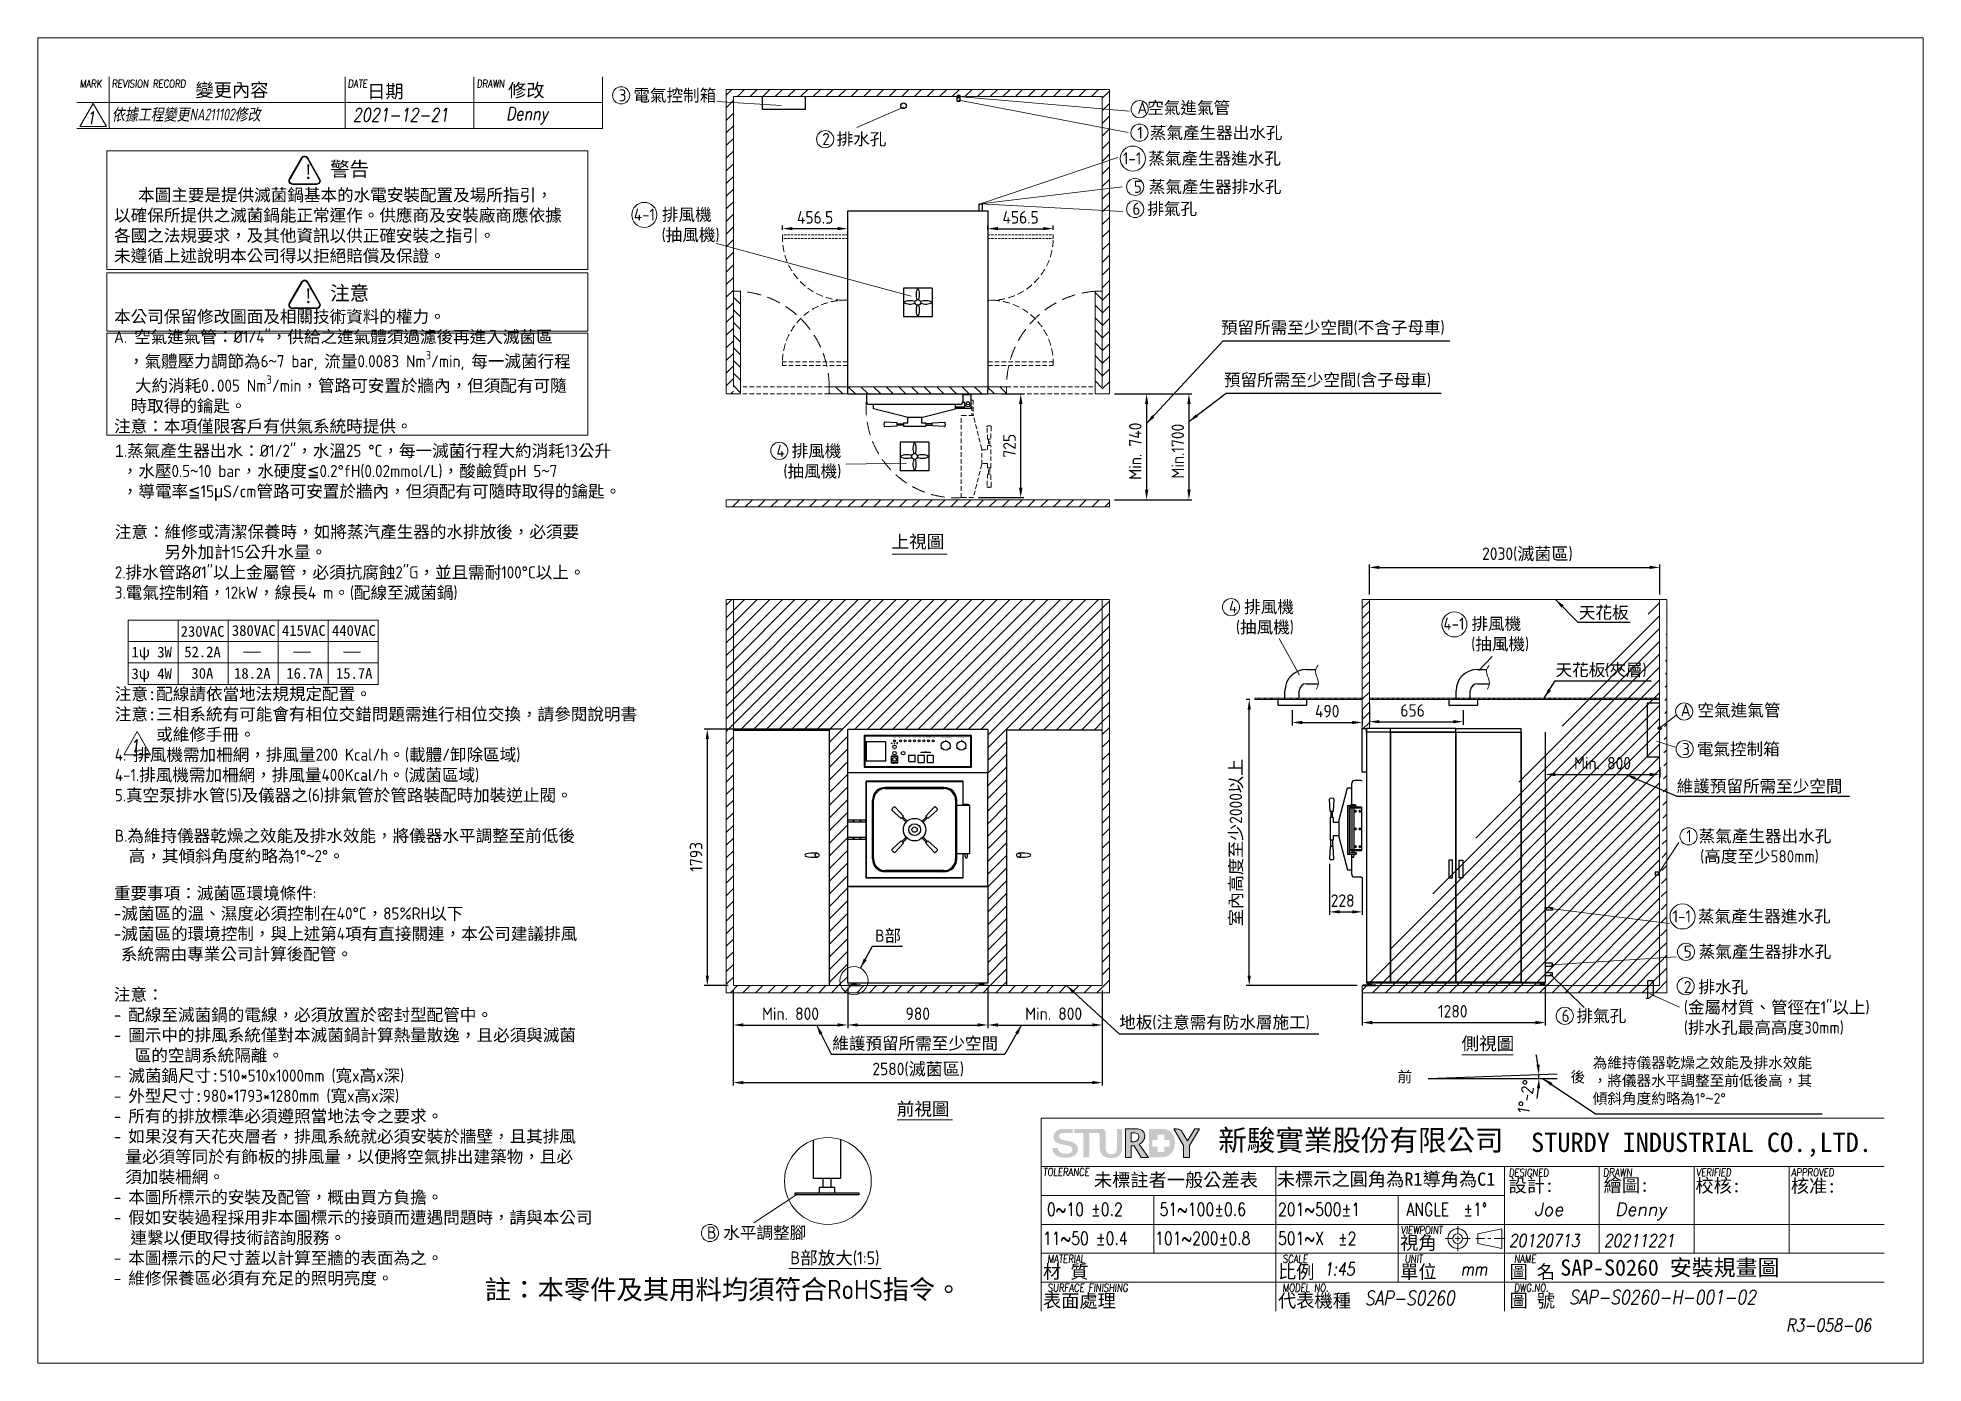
# Model space of a CAD drawing. Header units: millimetres. Extents: x -7990 to 27687, y 79 to 15902.
# Drawn here: x 14502 to 27687, y 79 to 9349 of the extents above; entities outside this region: 2.
import ezdxf
from ezdxf.enums import TextEntityAlignment as Align

# ---------------------------------------------------------------- set-up
doc = ezdxf.new("R2010")
doc.units = ezdxf.units.MM
doc.header["$MEASUREMENT"] = 0
doc.linetypes.add('HIDDEN', pattern=[9.525, 6.35, -3.175])
doc.linetypes.add('HIDDEN2', pattern=[4.7625, 3.175, -1.5875])
doc.layers.get('0').update_dxf_attribs({"lineweight": 25})
for name, color, linetype, lineweight in [('D', 3, 'Continuous', 13), ('DIM', 3, 'Continuous', 9), ('F', 7, 'Continuous', 15), ('H', 2, 'HIDDEN', 15), ('HIDDEN', 2, 'HIDDEN2', 9), ('S', 4, 'Continuous', 15), ('T', 4, 'Continuous', 15), ('標註', 5, 'Continuous', 9)]:
    doc.layers.add(name, color=color, linetype=linetype, lineweight=lineweight)
doc.styles.add('2', font='ARIAL.TTF')
doc.styles.get("Standard").update_dxf_attribs({"font": 'KAIU.TTF'})
doc.styles.add('STU25', font='isocp2.shx')
doc.styles.add('Text', font='romans.shx', dxfattribs={"width": 0.8, "oblique": 10})
doc.dimstyles.new('STU25', dxfattribs={"dimscale": 35, "dimtxt": 2.5, "dimasz": 2, "dimexe": 0.6, "dimexo": 1, "dimgap": 1, "dimtad": 1, "dimdsep": 46, "dimtxsty": 'STU25', "dimcen": 2, "dimazin": 2, "dimtfac": 1, "dimtmove": 0, "dimatfit": 3, "dimfxl": 0, "dimtolj": 1, "dimtzin": 0, "dimarcsym": 0})
doc.dimstyles.new('STU25$7', dxfattribs={"dimscale": 35, "dimtxt": 2.5, "dimasz": 2, "dimexe": 1.25, "dimexo": 0.625, "dimgap": 1, "dimtad": 0, "dimdec": 4, "dimdsep": 46, "dimtxsty": 'STU25', "dimcen": 2.5, "dimazin": 2, "dimtfac": 1, "dimtdec": 4, "dimtmove": 0, "dimatfit": 3, "dimfxl": 0, "dimtolj": 1, "dimtzin": 0, "dimarcsym": 0})
pattern_1 = [(45, (238147.217, 23040.67), (-44.194174, 44.194174), [])]
pattern_2 = [(135, (238147.217, 23071.62), (-44.194174, -44.194174), [])]

msp = doc.modelspace()

# ---------------------------------------------------------------- texts
at = {"lineweight": -3}
for s, p in [('變更內容', (15605.519, 8936.595)), ('日期', (16805.68, 8927.696)), ('修改', (17791.158, 8934.816))]:
    msp.add_text(s, height=93.4085, dxfattribs=at).set_placement(p)
at = {"style": '2'}
for s, width, p in [('STAND  BY', 1.05, (20493.429, 4368.061)), ('POWER', 1.05, (20493.429, 4451.296)), ('ADD WATER', 1.05, (20535.929, 4451.289)), ('START', 1.05, (20553.429, 4368.173)), ('HEAT', 1.05, (20568.429, 4451.302)), ('VACUUM', 1.05, (20600.929, 4451.422)), ('STERI.', 1.05, (20633.429, 4451.289)), ('EXHAUST', 1.05, (20665.929, 4451.321)), ('DRY', 1.05, (20698.429, 4451.297)), ('TIMER', 1.05, (20711.179, 4358.827)), ('VACUUM', 1.2, (20730.935, 4457.86)), ('RELEASE', 1.1, (20730.929, 4451.273)), ('COMPLETE', 1.05, (20763.429, 4451.287)), ('CHAMBER  PRESSURE  GAUGE', 1.05, (20851.429, 4451.287)), ('JACKET  PRESSURE  GAUGE', 1.05, (20961.429, 4451.353)), ('TEMP. CONTROL', 1.05, (20616.429, 4340.845)), ('STERI.', 1.05, (20679.527, 4341.146)), ('DRY', 1.05, (20742.429, 4341.146))]:
    msp.add_text(s, height=3.5, dxfattribs=dict(at, width=width)).set_placement(p, align=Align.BOTTOM_CENTER)
at = {"style": '2', "width": 1.05}
msp.add_text('EMERGENCY', height=3.5, dxfattribs=at).set_placement((20493.4, 4274.311), align=Align.TOP_CENTER)
at = {"insert": (17628.522, 663.206), "char_height": 135.00867, "attachment_point": 1, "style": 'STU25'}
msp.add_mtext('{\\f標楷體|b0|i0|c136|p65;註：本零件及其用料均須符合}RoHS{\\f標楷體|b0|i0|c136|p65;指令。}', dxfattribs=at)
at = {"layer": 'D', "color": 4}
msp.add_text('SAP-S0260 安裝規畫圖', height=112.5, dxfattribs=at).set_placement((25149.079, 692.436))
at = {"layer": 'D', "char_height": 85, "attachment_point": 1, "style": 'STU25'}
for s, insert in [('3 {\\f標楷體|b0|i0|c136|p65;電氣控制箱}', (18564.572, 8989.066)), ('A{\\f標楷體|b0|i0|c136|p65;空氣進氣管}', (22192.136, 8902.137)), ('1 {\\f標楷體|b0|i0|c136|p65;蒸氣產生器出水孔}', (22191.528, 8727.496)), ('2 {\\f標楷體|b0|i0|c136|p65;排水孔}', (19988.272, 8683.261)), ('1-1 {\\f標楷體|b0|i0|c136|p65;蒸氣產生器進水孔}', (22090.975, 8548.232)), ('5 {\\f標楷體|b0|i0|c136|p65;蒸氣產生器排水孔}', (22167.01, 8349.573)), ('6 {\\f標楷體|b0|i0|c136|p65;排氣孔}', (22157.235, 8195.859)), ('4-1 {\\f標楷體|b0|i0|c136|p65;排風機\\P}    ({\\f標楷體|b0|i0|c136|p65;抽風機})', (18670.647, 8155.033)), ('4 {\\f標楷體|b0|i0|c136|p65;排風機\\P} ({\\f標楷體|b0|i0|c136|p65;抽風機})', (19667.913, 6502.311)), ('4 {\\f標楷體|b0|i0|c136|p65;排風機\\P} ({\\f標楷體|b0|i0|c136|p65;抽風機})', (22832.336, 5411.637)), ('4-1 {\\f標楷體|b0|i0|c136|p65;排風機\\P}    ({\\f標楷體|b0|i0|c136|p65;抽風機})', (24331.653, 5293.723)), ('3 {\\f標楷體|b0|i0|c136|p65;電氣控制箱}', (26001.597, 4417.085)), ('1 {\\f標楷體|b0|i0|c136|p65;蒸氣產生器出水孔\\P}  ({\\f標楷體|b0|i0|c136|p65;高度至少}580mm)', (26029.543, 3809.073)), ('1-1 {\\f標楷體|b0|i0|c136|p65;蒸氣產生器進水孔}', (25934.529, 3248.135)), ('5 {\\f標楷體|b0|i0|c136|p65;蒸氣產生器排水孔}', (26012.106, 3000.675)), ('2 {\\f標楷體|b0|i0|c136|p65;排水孔\\P}({\\f標楷體|b0|i0|c136|p65;金屬材質、管徑在}1"{\\f標楷體|b0|i0|c136|p65;以上})\\P({\\f標楷體|b0|i0|c136|p65;排水孔最高高度}30mm)', (26013.298, 2753.332)), ('6 {\\f標楷體|b0|i0|c136|p65;排氣孔}', (25158.433, 2551.744))]:
    msp.add_mtext(s, dxfattribs=dict(at, insert=insert))
at = {"layer": 'D', "color": 11, "attachment_point": 1, "style": 'STU25'}
for s, insert, char_height in [('{\\f標楷體|b0|i0|c136|p65;!}', (16360.337, 8461.621), 100), ('{\\f標楷體|b0|i0|c136|p65;警告}', (16546.85, 8480.989), 100), ('\\A1;\\P  {\\f????|b0|i0|c0|p54;  \\H0.2353x; \\f標楷體|b0|i0|c136|p65;\\H4.25x;本圖主要是提供滅菌鍋基本的水電安裝配置及場所指引，\\P以確保所提供之滅菌鍋能正常運作。供應商及安裝廠商應依據\\P各國之法規要求，及其他資訊以供正確安裝之指引。\\P未遵循上述說明本公司得以拒絕賠償及保證。\\P\\P\\P本公司保留修改圖面及相關技術資料的權力。\\P}A. {\\f標楷體|b0|i0|c136|p65;空氣進氣管：}%%c1/4"{\\f標楷體|b0|i0|c136|p65;，供給之進氣體須過濾後再進入滅菌區\\P}  {\\f標楷體|b0|i0|c136|p65;，氣體壓力調節為}6{\\f標楷體|b0|i0|c136|p65;~}7 bar, {\\f標楷體|b0|i0|c136|p65;流量}0.0083 Nm{\\H0.7x;\\S3^ ;}/min, {\\f標楷體|b0|i0|c136|p65;每一滅菌行程\\P}   {\\f標楷體|b0|i0|c136|p65;大約消耗}0{\\f標楷體|b0|i0|c136|p65;.}005 Nm{\\H0.7x;\\S3^ ;}/min{\\f標楷體|b0|i0|c136|p65;，管路可安置於牆內，但須配有可隨\\P  時取得的鑰匙。\\P注意：本項僅限客戶有供氣系統時提供。}', (15036.094, 8433.694), 85), ('{\\f標楷體|b0|i0|c136|p65;!}', (16360.337, 7593.895), 100), ('{\\f標楷體|b0|i0|c136|p65;注意}', (16546.85, 7613.264), 100), ('{\\f????|b0|i0|c0|p54;1}.{\\f標楷體|b0|i0|c136|p65;蒸氣產生器出水：}%%C1/2"{\\f標楷體|b0|i0|c136|p65;，水溫}25 %%DC{\\f標楷體|b0|i0|c136|p65;，每一滅菌行程大約消耗}13{\\f標楷體|b0|i0|c136|p65;公升}\\P {\\f標楷體|b0|i0|c136|p65;，水壓}0.5{\\f標楷體|b0|i0|c136|p65;~}10 bar{\\f標楷體|b0|i0|c136|p65;，水硬度\\f新細明體|b0|i0|c136|p18;≦}0.2%%DfH(0.02mmol/L){\\f標楷體|b0|i0|c136|p65;，酸鹼質}pH 5{\\f標楷體|b0|i0|c136|p65;~}7\\P {\\f標楷體|b0|i0|c136|p65;，導電率\\f新細明體|b0|i0|c136|p18;≦}15{\\f新細明體|b0|i0|c136|p16;μ}S/cm{\\f標楷體|b0|i0|c136|p65;管路可安置於牆內，但須配有可隨時取得的鑰匙。\\P\\P注意：維修或清潔保養時，如將蒸汽產生器的水排放後，必須要\\P      另外加計}15{\\f標楷體|b0|i0|c136|p65;公升水量。}\\P2.{\\f標楷體|b0|i0|c136|p65;排水管路}%%C1"{\\f標楷體|b0|i0|c136|p65;以上金屬管，必須抗腐蝕}2"G{\\f標楷體|b0|i0|c136|p65;，並且需耐}100%%DC{\\f標楷體|b0|i0|c136|p65;以上。} \\P3.{\\f標楷體|b0|i0|c136|p65;電氣控制箱，}12kW{\\f標楷體|b0|i0|c136|p65;，線長}4 m{\\f標楷體|b0|i0|c136|p65;。}({\\f標楷體|b0|i0|c136|p65;配線至滅菌鍋})\\P\\P\\P\\P\\P{\\f標楷體|b0|i0|c136|p65;注意:配線請依當地法規規定配置。\\P\\fDFKai-SB|b0|i0|c136|p65;注意:三相系統有可能會有相位交錯問題需進行相位交換，請參閱說明書\\P     或維修手冊。}\\P4. {\\f標楷體|b0|i0|c136|p65;排風機需加柵網，排風量}200 Kcal/h{\\f標楷體|b0|i0|c136|p65;。}({\\f標楷體|b0|i0|c136|p65;載體}/{\\f標楷體|b0|i0|c136|p65;卸除區域})\\P4-1.{\\f標楷體|b0|i0|c136|p65;排風機需加柵網，排風量}400Kcal/h{\\f標楷體|b0|i0|c136|p65;。}({\\f標楷體|b0|i0|c136|p65;滅菌區域})\\P5.{\\f標楷體|b0|i0|c136|p65;真空泵排水管}(5){\\f標楷體|b0|i0|c136|p65;及儀器之}(6){\\f標楷體|b0|i0|c136|p65;排氣管於管路裝配時加裝逆止閥。\\P}\\PB.{\\f標楷體|b0|i0|c136|p65;為維持儀器乾燥之效能及排水效能，將儀器水平調整至前低後}\\P  {\\f標楷體|b0|i0|c136|p65;高，其傾斜角度約略為}1%%D{\\f標楷體|b0|i0|c136|p65;~}2%%D{\\f標楷體|b0|i0|c136|p65;。}', (15041.369, 6503.292), 85), ('{\\f標楷體|b0|i0|c136|p65;230VAC}', (15502.097, 5235.296), 75), ('{\\f標楷體|b0|i0|c136|p65;380VAC}', (15859.981, 5241.481), 75), ('{\\f標楷體|b0|i0|c136|p65;415VAC}', (16209.981, 5241.481), 75), ('{\\f標楷體|b0|i0|c136|p65;440VAC}', (16559.981, 5241.481), 75), ('{\\f標楷體|b0|i0|c136|p65;1ψ 3W}', (15157.662, 5090.329), 75), ('{\\f標楷體|b0|i0|c136|p65;52.2A}', (15527.04, 5091.927), 75), ('{\\f標楷體|b0|i0|c136|p65;3ψ 4W}', (15157.662, 4939.257), 75), ('{\\f標楷體|b0|i0|c136|p65;30A}', (15577.038, 4941.927), 75), ('{\\f標楷體|b0|i0|c136|p65;18.2A}', (15875.353, 4941.927), 75), ('{\\f標楷體|b0|i0|c136|p65;16.7A}', (16240.516, 4941.927), 75), ('{\\f標楷體|b0|i0|c136|p65;15.7A}', (16587.647, 4941.927), 75), ('{\\f標楷體|b0|i0|c136|p65;重要事項：滅菌區環境條件}:\\P-{\\f標楷體|b0|i0|c136|p65;滅菌區的溫、濕度必須控制在}40%%DC{\\f標楷體|b0|i0|c136|p65;，}85%RH{\\f標楷體|b0|i0|c136|p65;以下\\P}-{\\f標楷體|b0|i0|c136|p65;滅菌區的環境控制，與上述第}4{\\f標楷體|b0|i0|c136|p65;項有直接關連，本公司建議排風\\P} {\\f標楷體|b0|i0|c136|p65;系統需由專業公司計算後配管。\\P\\P注意：\\P}- {\\f標楷體|b0|i0|c136|p65;配線至滅菌鍋的電線，必須放置於密封型配管中。\\P}- {\\f標楷體|b0|i0|c136|p65;圖示中的排風系統僅對本滅菌鍋計算熱量散逸，且必須與滅菌\\P}   {\\f標楷體|b0|i0|c136|p65;區的空調系統隔離。\\P}- {\\f標楷體|b0|i0|c136|p65;滅菌鍋尺寸:}510*510x1000mm ({\\f標楷體|b0|i0|c136|p65;寬}x{\\f標楷體|b0|i0|c136|p65;高}x{\\f標楷體|b0|i0|c136|p65;深})\\P- {\\f標楷體|b0|i0|c136|p65;外型尺寸:}980*1793*1280mm ({\\f標楷體|b0|i0|c136|p65;寬}x{\\f標楷體|b0|i0|c136|p65;高}x{\\f標楷體|b0|i0|c136|p65;深})\\P- {\\f標楷體|b0|i0|c136|p65;所有的排放標準必須遵照當地法令之要求。\\P}- {\\f標楷體|b0|i0|c136|p65;如果沒有天花夾層者，排風系統就必須安裝於牆壁，且其排風\\P} {\\f???|b0|i0|c0|p65; \\f標楷體|b0|i0|c136|p65;量必須等同於有飾板的排風量，以便將空氣排出建築物，且必\\P} {\\f???|b0|i0|c0|p65; \\f標楷體|b0|i0|c136|p65;須加裝柵網。\\P}- {\\f標楷體|b0|i0|c136|p65;本圖所標示的安裝及配管，概由買方負擔。\\P}- {\\f標楷體|b0|i0|c136|p65;假如安裝過程採用非本圖標示的接頭而遭遇問題時，請與本公司\\P  連繫以便取得技術諮詢服務。\\P}- {\\f標楷體|b0|i0|c136|p65;本圖標示的尺寸蓋以計算至牆的表面為之。\\P}- {\\f標楷體|b0|i0|c136|p65;維修保養區必須有充足的照明亮度。}', (15034.793, 3409.149), 85)]:
    msp.add_mtext(s, dxfattribs=dict(at, insert=insert, char_height=char_height))
at = {"layer": 'D', "attachment_point": 1}
for s, insert, char_height in [('{\\C3;預留所需至少空間\\Fisocp2.shx;(\\f標楷體|b0|i0|c136|p65;不含子母車\\Fisocp2.shx;)}', (22775.95, 7365.569), 85), ('{\\C3;預留所需至少空間\\Fisocp2.shx;(\\f標楷體|b0|i0|c136|p65;含子母車\\Fisocp2.shx;)}', (22796.668, 6999.051), 85), ('{\\C11;上視圖}', (20472.84, 5870.511), 90), ('{\\C3;天花板 }', (25278.44, 5372.204), 85), ('{\\C3;天花板\\Fisocp2.shx;(\\f標楷體|b0|i0|c136|p65;夾層\\Fisocp2.shx;)}', (25115.527, 4971.238), 85), ('{\\Fisocp2.shx;\\C3;A \\f標楷體|b0|i0|c136|p65;空氣進氣管}', (25991.349, 4689.139), 85), ('{\\C3;維護預留所需至少空間}', (25962.663, 4158.088), 85), ('{\\Fisocp2.shx;\\C3;B\\f標楷體|b0|i0|c136|p65;部}', (20358.418, 3112.228), 85), ('{\\C3;地板\\Fisocp2.shx;(\\f標楷體|b0|i0|c136|p65;注意需有防水層施工\\Fisocp2.shx;)}', (22064.65, 2506.794), 85), ('{\\C11;側視圖}', (24458.26, 2360.876), 90), ('{\\C3;維護預留所需至少空間}', (20058.04, 2359.207), 85), ('{\\C3;為維持儀器乾燥之效能及排水效能\\P，將儀器水平調整至前低後高，其\\P傾斜角度約略為\\Fisocp2.shx;1%%D\\f???|b0|i0|c0|p65;~\\Fisocp2.shx;2%%D}', (25375.205, 2219.032), 75), ('{\\C11;前視圖}', (20509.644, 1903.352), 90), ('{\\Fisocp2.shx;\\C3;B \\f標楷體|b0|i0|c136|p65;水平調整腳}', (19182.651, 1035.361), 85), ('{\\Fisocp2.shx;\\C11;B\\f標楷體|b0|i0|c136|p65;部放大\\Fisocp2.shx;(1:5)}', (19764.804, 861.6), 90)]:
    msp.add_mtext(s, dxfattribs=dict(at, insert=insert, char_height=char_height))
at = {"layer": 'D', "char_height": 75, "width": 218.181, "attachment_point": 1}
for s, insert in [(' 前', (23959.866, 2120.582)), ('{\\Fisocp2.shx; }後', (25177.742, 2120.132))]:
    msp.add_mtext(s, dxfattribs=dict(at, insert=insert))
at = {"layer": 'F', "color": 1, "lineweight": 15, "style": 'Text', "oblique": 5, "width": 0.8}
for s, p in [('MARK', (14796.087, 9001.08)), ('REVISION RECORD', (15021.087, 9001.08)), ('DATE', (16671.236, 9001.08)), ('DRAWN', (17571.236, 9001.08))]:
    msp.add_text(s, height=54, dxfattribs=at).set_placement(p)
at = {"layer": 'T', "lineweight": 20, "style": 'Text', "oblique": 10, "width": 0.8}
for s, height, p in [('1', 90, (14841.463, 8744.253)), ('2021-12-21', 92, (16705.187, 8764.345)), ('Denny', 92, (17776.348, 8772.608)), ('1', 90, (15148.692, 4351.25)), ('20120713', 90, (24789.336, 892.652)), ('20211221', 90, (25453.086, 892.652)), ('1:45', 90, (23495.684, 693.774)), ('mm', 90, (24452.3, 694.029)), ('SAP-S0260', 99, (23782.644, 486.172)), ('SAP-S0260-H-001-02', 99, (25210.422, 492.465))]:
    msp.add_text(s, height=height, dxfattribs=at).set_placement(p)
at = {"layer": 'T', "lineweight": 20, "style": 'Text', "oblique": 10}
for s, p in [('Joe', (24966.655, 1110.564)), ('Denny', (25531.71, 1110.564))]:
    msp.add_text(s, height=90, dxfattribs=at).set_placement(p)
at = {"layer": 'T', "linetype": 'Continuous', "lineweight": 20, "attachment_point": 1, "style": 'Text'}
for s, insert, char_height in [('{\\fDFKai-SB|b0|i0|c136|p65;依據工程變更\\Fisocp2.shx|c136;NA211102\\fDFKai-SB|b0|i0|c136|p65;修改}', (15022.148, 8854.229), 82.79908), ('{R3-058-06}', (26727.994, 391.425), 90)]:
    msp.add_mtext(s, dxfattribs=dict(at, insert=insert, char_height=char_height))
at = {"layer": '標註', "char_height": 20, "attachment_point": 1}
for insert in [(-7990.18, 15902.466), (-7844.258, 15840.751)]:
    msp.add_mtext('\\A1;', dxfattribs=dict(at, insert=insert))

# ---------------------------------------------------------------- blocks, each defined once
blk = doc.blocks.new('*D1')
at = {"layer": 'D', "color": 0, "lineweight": -2}
for start, end in [(7.1806, 12.3613), (349.6387, 354.8194), (0, 2)]:
    blk.add_arc((24225, 2071), 774, start, end, dxfattribs=at)
at = {"layer": 'D', "color": 0}
for points in [[(24982, 2167), (25005, 2169), (24999, 2098)], [(25008, 2001), (24985, 2002), (25000, 2071)]]:
    blk.add_solid(points, dxfattribs=at)
at = {"layer": 'Defpoints', "color": 0}
for p in [(24225, 2071), (24225, 2071), (25000, 2089), (25126, 2103), (25126, 2071)]:
    blk.add_point(p, dxfattribs=at)
at = {"layer": 'D', "color": 0, "insert": (24910, 1945), "char_height": 87.5, "attachment_point": 5, "rotation": 79.526, "style": 'STU25'}
blk.add_mtext('1%%D-2%%D', dxfattribs=at)
blk = doc.blocks.new('*D2')
at = {"layer": 'D', "color": 0, "lineweight": -2}
for p, q in [((23814, 4686), (23814, 4545)), ((24470, 4647), (24470, 4545)), ((23884, 4566), (24400, 4566))]:
    blk.add_line(p, q, dxfattribs=at)
at = {"layer": 'D', "color": 0}
for points in [[(23884, 4578), (23884, 4555), (23814, 4566)], [(24400, 4555), (24400, 4578), (24470, 4566)]]:
    blk.add_solid(points, dxfattribs=at)
at = {"layer": 'Defpoints', "color": 0}
for p in [(23814, 4721), (24470, 4682), (24470, 4566)]:
    blk.add_point(p, dxfattribs=at)
at = {"layer": 'D', "color": 0, "insert": (24116, 4645), "char_height": 87.5, "attachment_point": 5, "style": 'STU25'}
blk.add_mtext('\\A1;656', dxfattribs=at)
blk = doc.blocks.new('*D3')
at = {"layer": 'D', "color": 0, "lineweight": -2}
for p, q in [((19366, 2686), (19366, 2021)), ((21946, 2686), (21946, 2021)), ((19436, 2042), (21876, 2042))]:
    blk.add_line(p, q, dxfattribs=at)
at = {"layer": 'D', "color": 0}
for points in [[(19436, 2054), (19436, 2031), (19366, 2042)], [(21876, 2031), (21876, 2054), (21946, 2042)]]:
    blk.add_solid(points, dxfattribs=at)
at = {"layer": 'Defpoints', "color": 0}
for p in [(19366, 2721), (21946, 2721), (21946, 2042)]:
    blk.add_point(p, dxfattribs=at)
at = {"layer": 'D', "color": 0, "insert": (20659, 2133), "char_height": 87.5, "attachment_point": 5, "style": 'STU25'}
blk.add_mtext('\\A1;2580({\\f標楷體|b0|i0|c136|p65;滅菌區})', dxfattribs=at)
blk = doc.blocks.new('*D4')
at = {"layer": 'D', "color": 0, "lineweight": -2}
for p, q in [((22979, 4721), (22953, 4721)), ((22974, 2791), (22974, 4651)), ((23729, 2721), (22953, 2721))]:
    blk.add_line(p, q, dxfattribs=at)
at = {"layer": 'D', "color": 0}
for points in [[(22985, 4651), (22962, 4651), (22974, 4721)], [(22962, 2791), (22985, 2791), (22974, 2721)]]:
    blk.add_solid(points, dxfattribs=at)
at = {"layer": 'Defpoints', "color": 0}
for p in [(22974, 4721), (23014, 4721), (23764, 2721)]:
    blk.add_point(p, dxfattribs=at)
at = {"layer": 'D', "color": 0, "insert": (22885, 3721), "char_height": 87.5, "attachment_point": 5, "rotation": 90, "style": 'STU25'}
blk.add_mtext('\\A1;{\\f標楷體|b0|i0|c136|p65;室內高度至少}2000{\\f標楷體|b0|i0|c136|p65;以上}', dxfattribs=at)
blk = doc.blocks.new('*D5')
at = {"layer": 'D', "color": 0, "lineweight": -2}
for p, q in [((19366, 2686), (19366, 2424)), ((20166, 2704), (20166, 2424)), ((19436, 2445), (20096, 2445))]:
    blk.add_line(p, q, dxfattribs=at)
at = {"layer": 'D', "color": 0}
for points in [[(19436, 2457), (19436, 2434), (19366, 2445)], [(20096, 2434), (20096, 2457), (20166, 2445)]]:
    blk.add_solid(points, dxfattribs=at)
at = {"layer": 'Defpoints', "color": 0}
for p in [(19366, 2721), (20166, 2739), (20166, 2445)]:
    blk.add_point(p, dxfattribs=at)
at = {"layer": 'D', "color": 0, "insert": (19766, 2524), "char_height": 87.5, "attachment_point": 5, "style": 'STU25'}
blk.add_mtext('\\A1;Min. 800', dxfattribs=at)
blk = doc.blocks.new('*D6')
at = {"layer": 'D', "color": 0, "lineweight": -2}
for p, q in [((21146, 2704), (21146, 2424)), ((21946, 2686), (21946, 2424)), ((21216, 2445), (21876, 2445))]:
    blk.add_line(p, q, dxfattribs=at)
at = {"layer": 'D', "color": 0}
for points in [[(21216, 2457), (21216, 2434), (21146, 2445)], [(21876, 2434), (21876, 2457), (21946, 2445)]]:
    blk.add_solid(points, dxfattribs=at)
at = {"layer": 'Defpoints', "color": 0}
for p in [(21146, 2739), (21946, 2721), (21946, 2445)]:
    blk.add_point(p, dxfattribs=at)
at = {"layer": 'D', "color": 0, "insert": (21606, 2524), "char_height": 87.5, "attachment_point": 5, "style": 'STU25'}
blk.add_mtext('\\A1;Min. 800', dxfattribs=at)
blk = doc.blocks.new('*D7')
at = {"layer": 'D', "color": 0, "lineweight": -2}
for p, q in [((20131, 4514), (19163, 4514)), ((19184, 4444), (19184, 2791)), ((19331, 2721), (19163, 2721))]:
    blk.add_line(p, q, dxfattribs=at)
at = {"layer": 'D', "color": 0}
for points in [[(19196, 4444), (19173, 4444), (19184, 4514)], [(19173, 2791), (19196, 2791), (19184, 2721)]]:
    blk.add_solid(points, dxfattribs=at)
at = {"layer": 'Defpoints', "color": 0}
for p in [(20166, 4514), (19184, 2721), (19366, 2721)]:
    blk.add_point(p, dxfattribs=at)
at = {"layer": 'D', "color": 0, "insert": (19106, 3621), "char_height": 87.5, "attachment_point": 5, "rotation": 90, "style": 'STU25'}
blk.add_mtext('\\A1;1793', dxfattribs=at)
blk = doc.blocks.new('*D8')
at = {"layer": 'D', "color": 0, "lineweight": -2}
for p, q in [((25044, 4249), (25044, 4176)), ((25844, 4249), (25844, 4176)), ((25114, 4197), (25774, 4197))]:
    blk.add_line(p, q, dxfattribs=at)
at = {"layer": 'D', "color": 0}
for points in [[(25114, 4209), (25114, 4185), (25044, 4197)], [(25774, 4185), (25774, 4209), (25844, 4197)]]:
    blk.add_solid(points, dxfattribs=at)
at = {"layer": 'Defpoints', "color": 0}
for p in [(25044, 4284), (25844, 4284), (25844, 4197)]:
    blk.add_point(p, dxfattribs=at)
at = {"layer": 'D', "color": 0, "insert": (25444, 4276), "char_height": 87.5, "attachment_point": 5, "style": 'STU25'}
blk.add_mtext('\\A1;{\\Fisocp2.shx;Min. 800}', dxfattribs=at)
blk = doc.blocks.new('*D9')
at = {"layer": 'D', "color": 0, "lineweight": -2}
for p, q in [((23814, 5456), (23814, 5666)), ((23884, 5645), (25774, 5645)), ((25844, 5456), (25844, 5666))]:
    blk.add_line(p, q, dxfattribs=at)
at = {"layer": 'D', "color": 0}
for points in [[(23884, 5657), (23884, 5634), (23814, 5645)], [(25774, 5634), (25774, 5657), (25844, 5645)]]:
    blk.add_solid(points, dxfattribs=at)
at = {"layer": 'Defpoints', "color": 0}
for p in [(25844, 5645), (23814, 5421), (25844, 5421)]:
    blk.add_point(p, dxfattribs=at)
at = {"layer": 'D', "color": 0, "insert": (24919, 5736), "char_height": 87.5, "attachment_point": 5, "style": 'STU25'}
blk.add_mtext('\\A1;2030({\\f標楷體|b0|i0|c136|p65;滅菌區})', dxfattribs=at)
blk = doc.blocks.new('*D12')
at = {"layer": 'D', "color": 0, "lineweight": -2}
for p, q in [((23764, 2686), (23764, 2441)), ((25044, 2706), (25044, 2441)), ((23834, 2462), (24974, 2462))]:
    blk.add_line(p, q, dxfattribs=at)
at = {"layer": 'D', "color": 0}
for points in [[(23834, 2474), (23834, 2450), (23764, 2462)], [(24974, 2450), (24974, 2474), (25044, 2462)]]:
    blk.add_solid(points, dxfattribs=at)
at = {"layer": 'Defpoints', "color": 0}
for p in [(23764, 2721), (25044, 2741), (25044, 2462)]:
    blk.add_point(p, dxfattribs=at)
at = {"layer": 'D', "color": 0, "insert": (24397, 2541), "char_height": 87.5, "attachment_point": 5, "style": 'STU25'}
blk.add_mtext('\\A1;1280', dxfattribs=at)
blk = doc.blocks.new('*D13')
at = {"layer": 'D', "color": 0, "lineweight": -2}
for p, q in [((22031, 6858), (22277, 6858)), ((22256, 6788), (22256, 6188)), ((22031, 6118), (22277, 6118))]:
    blk.add_line(p, q, dxfattribs=at)
at = {"layer": 'D', "color": 0}
for points in [[(22268, 6788), (22245, 6788), (22256, 6858)], [(22245, 6188), (22268, 6188), (22256, 6118)]]:
    blk.add_solid(points, dxfattribs=at)
at = {"layer": 'Defpoints', "color": 0}
for p in [(21996, 6858), (21996, 6118), (22256, 6118)]:
    blk.add_point(p, dxfattribs=at)
at = {"layer": 'D', "color": 0, "insert": (22177, 6458), "char_height": 87.5, "attachment_point": 5, "rotation": 90, "style": 'STU25'}
blk.add_mtext('\\A1;{\\Fisocp2.shx;Min. 740}', dxfattribs=at)
blk = doc.blocks.new('*D14')
at = {"layer": 'D', "color": 0, "lineweight": -2}
for p, q in [((22031, 6858), (22573, 6858)), ((22552, 6788), (22552, 6188)), ((22031, 6118), (22573, 6118))]:
    blk.add_line(p, q, dxfattribs=at)
at = {"layer": 'D', "color": 0}
for points in [[(22564, 6788), (22541, 6788), (22552, 6858)], [(22541, 6188), (22564, 6188), (22552, 6118)]]:
    blk.add_solid(points, dxfattribs=at)
at = {"layer": 'Defpoints', "color": 0}
for p in [(21996, 6858), (21996, 6118), (22552, 6118)]:
    blk.add_point(p, dxfattribs=at)
at = {"layer": 'D', "color": 0, "insert": (22474, 6458), "char_height": 87.5, "attachment_point": 5, "rotation": 90, "style": 'STU25'}
blk.add_mtext('\\A1;{\\Fisocp2.shx;Min.1700}', dxfattribs=at)
blk = doc.blocks.new('*D15')
at = {"layer": 'D', "color": 0, "lineweight": -2}
for p, q in [((23274, 4647), (23274, 4540)), ((23764, 4647), (23764, 4540)), ((23344, 4561), (23694, 4561))]:
    blk.add_line(p, q, dxfattribs=at)
at = {"layer": 'D', "color": 0}
for points in [[(23344, 4572), (23344, 4549), (23274, 4561)], [(23694, 4549), (23694, 4572), (23764, 4561)]]:
    blk.add_solid(points, dxfattribs=at)
at = {"layer": 'Defpoints', "color": 0}
for p in [(23274, 4682), (23764, 4682), (23764, 4561)]:
    blk.add_point(p, dxfattribs=at)
at = {"layer": 'D', "color": 0, "insert": (23519, 4640), "char_height": 87.5, "attachment_point": 5, "style": 'STU25'}
blk.add_mtext('\\A1;490', dxfattribs=at)
blk = doc.blocks.new('*D16')
at = {"layer": 'D', "color": 0, "lineweight": -2}
for p, q in [((21241, 6858), (21397, 6858)), ((21376, 6203), (21376, 6788)), ((21080, 6133), (21397, 6133))]:
    blk.add_line(p, q, dxfattribs=at)
at = {"layer": 'D', "color": 0}
for points in [[(21388, 6788), (21364, 6788), (21376, 6858)], [(21364, 6203), (21388, 6203), (21376, 6133)]]:
    blk.add_solid(points, dxfattribs=at)
at = {"layer": 'Defpoints', "color": 0}
for p in [(21206, 6858), (21376, 6858), (21045, 6133)]:
    blk.add_point(p, dxfattribs=at)
at = {"layer": 'D', "color": 0, "insert": (21297, 6496), "char_height": 87.5, "attachment_point": 5, "rotation": 90, "style": 'STU25'}
blk.add_mtext('\\A1;725', dxfattribs=at)
blk = doc.blocks.new('*D17')
at = {"layer": 'D', "color": 0, "lineweight": -2}
for p, q in [((23535, 3572), (23535, 3215)), ((23764, 3477), (23764, 3215)), ((23605, 3236), (23694, 3236))]:
    blk.add_line(p, q, dxfattribs=at)
at = {"layer": 'D', "color": 0}
for points in [[(23605, 3248), (23605, 3225), (23535, 3236)], [(23694, 3225), (23694, 3248), (23764, 3236)]]:
    blk.add_solid(points, dxfattribs=at)
at = {"layer": 'Defpoints', "color": 0}
for p in [(23535, 3607), (23764, 3512), (23764, 3236)]:
    blk.add_point(p, dxfattribs=at)
at = {"layer": 'D', "color": 0, "insert": (23627, 3315), "char_height": 87.5, "attachment_point": 5, "style": 'STU25'}
blk.add_mtext('\\A1;228', dxfattribs=at)
blk = doc.blocks.new('*D18')
at = {"layer": 'D', "color": 0, "lineweight": -2}
for p, q in [((21146, 8005), (21146, 8035)), ((21216, 8014), (21533, 8014)), ((21603, 8005), (21603, 8035))]:
    blk.add_line(p, q, dxfattribs=at)
at = {"layer": 'D', "color": 0}
for points in [[(21216, 8026), (21216, 8003), (21146, 8014)], [(21533, 8003), (21533, 8026), (21603, 8014)]]:
    blk.add_solid(points, dxfattribs=at)
at = {"layer": 'Defpoints', "color": 0}
for p in [(21146, 7970), (21603, 8014), (21603, 7970)]:
    blk.add_point(p, dxfattribs=at)
at = {"layer": 'D', "color": 0, "insert": (21375, 8093), "char_height": 87.5, "attachment_point": 5, "style": 'STU25'}
blk.add_mtext('\\A1;456.5', dxfattribs=at)
blk = doc.blocks.new('*D19')
at = {"layer": 'D', "color": 0, "lineweight": -2}
for p, q in [((19710, 8005), (19710, 8035)), ((20096, 8014), (19780, 8014)), ((20166, 8005), (20166, 8035))]:
    blk.add_line(p, q, dxfattribs=at)
at = {"layer": 'D', "color": 0}
for points in [[(19780, 8026), (19780, 8003), (19710, 8014)], [(20096, 8003), (20096, 8026), (20166, 8014)]]:
    blk.add_solid(points, dxfattribs=at)
at = {"layer": 'Defpoints', "color": 0}
for p in [(19710, 8014), (19710, 7970), (20166, 7970)]:
    blk.add_point(p, dxfattribs=at)
at = {"layer": 'D', "color": 0, "insert": (19938, 8093), "char_height": 87.5, "attachment_point": 5, "style": 'STU25'}
blk.add_mtext('\\A1;456.5', dxfattribs=at)
blk = doc.blocks.new('外箱組面板側面')
for p, q in [((3566, -6862), (3566, -6557)), ((3566, -6557), (3596, -6557)), ((3596, -6557), (3596, -6862)), ((3765, -6557), (3596, -6557)), ((3596, -6582), (3596, -6557)), ((3765, -6582), (3596, -6582)), ((3765, -6582), (3765, -6557)), ((4678, -6582), (4678, -6557)), ((3596, -6862), (3566, -6862))]:
    blk.add_line(p, q)
at = {"color": 0}
for p, q in [((4221, -6557), (3765, -6557)), ((3765, -6582), (3765, -6557)), ((4221, -6582), (3765, -6582)), ((4221, -6557), (4678, -6557)), ((4221, -6582), (4221, -6557)), ((4221, -6582), (4221, -6557)), ((4221, -6582), (4678, -6582))]:
    blk.add_line(p, q, dxfattribs=at)
blk = doc.blocks.new('*D21')
at = {"layer": 'D', "color": 0, "lineweight": -2}
for p, q in [((20166, 2704), (20166, 2424)), ((21146, 2704), (21146, 2424)), ((20236, 2445), (21076, 2445))]:
    blk.add_line(p, q, dxfattribs=at)
at = {"layer": 'D', "color": 0}
for points in [[(20236, 2457), (20236, 2434), (20166, 2445)], [(21076, 2434), (21076, 2457), (21146, 2445)]]:
    blk.add_solid(points, dxfattribs=at)
at = {"layer": 'Defpoints', "color": 0}
for p in [(20166, 2739), (21146, 2739), (21146, 2445)]:
    blk.add_point(p, dxfattribs=at)
at = {"layer": 'D', "color": 0, "insert": (20656, 2524), "char_height": 87.5, "attachment_point": 5, "style": 'STU25'}
blk.add_mtext('\\A1;980', dxfattribs=at)
blk = doc.blocks.new('新駿LOGO')
at = {"layer": 'F'}
h = blk.add_hatch(color=256, dxfattribs=at)
edge = h.paths.add_edge_path()
edge.add_spline(control_points=[(-529.05, -442.14), (-529.05, -442.31), (-529.02, -442.45), (-528.95, -442.56), (-528.89, -442.68), (-528.8, -442.78), (-528.69, -442.85), (-528.57, -442.93), (-528.44, -442.98), (-528.29, -443.01), (-528.15, -443.05), (-527.99, -443.07), (-527.81, -443.07), (-527.62, -443.07), (-527.47, -443.05), (-527.33, -443.01), (-527.2, -442.97), (-527.09, -442.92), (-527.01, -442.86), (-526.93, -442.8), (-526.87, -442.73), (-526.83, -442.65), (-526.8, -442.57), (-526.78, -442.49), (-526.78, -442.41), (-526.78, -442.25), (-526.82, -442.13), (-526.91, -442.05), (-526.99, -441.97), (-527.08, -441.91), (-527.18, -441.88), (-527.36, -441.83), (-527.56, -441.77), (-527.79, -441.72), (-528.02, -441.67), (-528.3, -441.61), (-528.64, -441.53), (-528.85, -441.48), (-529.02, -441.41), (-529.16, -441.34), (-529.3, -441.26), (-529.41, -441.17), (-529.5, -441.07), (-529.58, -440.98), (-529.64, -440.87), (-529.67, -440.77), (-529.7, -440.66), (-529.72, -440.55), (-529.72, -440.43), (-529.72, -440.22), (-529.67, -440.03), (-529.57, -439.87), (-529.46, -439.71), (-529.33, -439.58), (-529.16, -439.47), (-528.99, -439.37), (-528.85, -439.31), (-528.64, -439.26), (-528.43, -439.21), (-528.13, -439.2), (-527.91, -439.2), (-527.66, -439.2), (-526.73, -439.2), (-526.73, -439.2), (-526.73, -439.2), (-526.73, -439.81), (-526.73, -439.81), (-526.73, -439.81), (-528.14, -439.8), (-528.28, -439.83), (-528.39, -439.85), (-528.48, -439.86), (-528.56, -439.9), (-528.65, -439.94), (-528.72, -440), (-528.78, -440.07), (-528.84, -440.14), (-528.87, -440.23), (-528.87, -440.34), (-528.87, -440.5), (-528.81, -440.62), (-528.7, -440.7), (-528.6, -440.79), (-528.46, -440.85), (-528.28, -440.9), (-528.27, -440.9), (-528.19, -440.92), (-528.07, -440.95), (-527.94, -440.98), (-527.8, -441.01), (-527.65, -441.05), (-527.49, -441.09), (-527.34, -441.12), (-527.19, -441.16), (-527.04, -441.19), (-526.94, -441.21), (-526.87, -441.23), (-526.71, -441.27), (-526.58, -441.34), (-526.46, -441.41), (-526.34, -441.49), (-526.24, -441.58), (-526.16, -441.67), (-526.08, -441.77), (-526.02, -441.88), (-525.98, -441.99), (-525.94, -442.1), (-525.92, -442.22), (-525.92, -442.33), (-525.92, -442.57), (-525.98, -442.78), (-526.09, -442.95), (-526.2, -443.12), (-526.35, -443.26), (-526.53, -443.37), (-526.71, -443.48), (-526.92, -443.55), (-527.15, -443.61), (-527.39, -443.66), (-527.62, -443.68), (-527.87, -443.68), (-528.14, -443.68), (-528.41, -443.65), (-528.65, -443.59), (-528.9, -443.53), (-529.11, -443.44), (-529.3, -443.31), (-529.48, -443.19), (-529.63, -443.03), (-529.74, -442.83), (-529.84, -442.64), (-529.9, -442.41), (-529.91, -442.14), (-529.91, -442.14), (-529.05, -442.14), (-529.05, -442.14)], knot_values=[0, 0, 0, 0, 1, 1, 1, 2, 2, 2, 3, 3, 3, 4, 4, 4, 5, 5, 5, 6, 6, 6, 7, 7, 7, 8, 8, 8, 9, 9, 9, 10, 10, 10, 11, 11, 11, 12, 12, 12, 13, 13, 13, 14, 14, 14, 15, 15, 15, 16, 16, 16, 17, 17, 17, 18, 18, 18, 19, 19, 19, 20, 20, 20, 21, 21, 21, 22, 22, 22, 23, 23, 23, 24, 24, 24, 25, 25, 25, 26, 26, 26, 27, 27, 27, 28, 28, 28, 29, 29, 29, 30, 30, 30, 31, 31, 31, 32, 32, 32, 33, 33, 33, 34, 34, 34, 35, 35, 35, 36, 36, 36, 37, 37, 37, 38, 38, 38, 39, 39, 39, 40, 40, 40, 41, 41, 41, 42, 42, 42, 43, 43, 43, 44, 44, 44, 45, 45, 45, 45], degree=3, periodic=0)
edge = h.paths.add_edge_path()
edge.add_spline(control_points=[(-522.53, -440.14), (-522.54, -440.04), (-522.57, -439.94), (-522.63, -439.9), (-522.77, -439.79), (-522.9, -439.81), (-522.9, -439.81), (-522.9, -439.81), (-523.02, -439.81), (-523.02, -439.81), (-523.02, -439.81), (-524.14, -439.81), (-524.14, -439.81), (-524.14, -439.81), (-524.14, -443.62), (-524.14, -443.62), (-524.14, -443.62), (-525.06, -443.62), (-525.06, -443.62), (-525.06, -443.62), (-525.06, -439.81), (-525.06, -439.81), (-525.06, -439.81), (-526.47, -439.81), (-526.47, -439.81), (-526.47, -439.81), (-526.47, -439.2), (-526.47, -439.2), (-526.47, -439.2), (-522.39, -439.2), (-522.39, -439.2)], knot_values=[5.578051, 5.578051, 5.578051, 5.578051, 6, 6, 6, 7, 7, 7, 8, 8, 8, 9, 9, 9, 10, 10, 10, 11, 11, 11, 12, 12, 12, 13, 13, 13, 14, 14, 14, 15, 15, 15, 15], degree=3, periodic=0)
edge.add_spline(control_points=[(-522.4, -439.2), (-522.31, -439.2), (-522.22, -439.2), (-522.22, -439.2), (-522.22, -439.2), (-521.96, -439.19), (-521.76, -439.41), (-521.58, -439.61), (-521.61, -439.85), (-521.61, -439.85), (-521.61, -439.85), (-521.61, -441.92), (-521.61, -441.92), (-521.61, -442.41), (-521.52, -442.73), (-521.36, -442.89), (-521.19, -443.05), (-520.97, -443.13), (-520.71, -443.13), (-520.45, -443.13), (-520.24, -443.05), (-520.09, -442.89), (-519.93, -442.74), (-519.86, -442.43), (-519.86, -441.98), (-519.86, -441.98), (-519.86, -439.2), (-519.86, -439.2), (-519.86, -439.2), (-519.05, -439.2), (-519.05, -439.2), (-519.05, -439.2), (-519.05, -441.92), (-519.05, -441.92), (-519.05, -442.43), (-519.12, -442.8), (-519.25, -443.02), (-519.38, -443.24), (-519.56, -443.42), (-519.8, -443.54), (-520.05, -443.67), (-520.35, -443.74), (-520.73, -443.74), (-521.09, -443.74), (-521.41, -443.68), (-521.67, -443.56), (-521.93, -443.44), (-522.14, -443.26), (-522.3, -443.03), (-522.45, -442.8), (-522.53, -442.42), (-522.53, -441.91), (-522.53, -441.91), (-522.53, -440.92), (-522.53, -440.14)], knot_values=[0.44538, 0.44538, 0.44538, 0.44538, 1, 1, 1, 2, 2, 2, 3, 3, 3, 4, 4, 4, 5, 5, 5, 6, 6, 6, 7, 7, 7, 8, 8, 8, 9, 9, 9, 10, 10, 10, 11, 11, 11, 12, 12, 12, 13, 13, 13, 14, 14, 14, 15, 15, 15, 16, 16, 16, 17, 17, 17, 17.603917, 17.603917, 17.603917, 17.603917], degree=3, periodic=0)
h = blk.add_hatch(color=256, dxfattribs=at)
edge = h.paths.add_edge_path()
edge.add_spline(control_points=[(-526.47, -439.2), (-526.47, -439.2), (-526.47, -439.81), (-526.47, -439.81)], knot_values=[-14, -14, -14, -14, -13, -13, -13, -13], degree=3, periodic=0)
edge.add_spline(control_points=[(-526.47, -439.81), (-526.47, -439.81), (-525.06, -439.81), (-525.06, -439.81)], knot_values=[-13, -13, -13, -13, -12, -12, -12, -12], degree=3, periodic=0)
edge.add_spline(control_points=[(-525.06, -439.81), (-525.06, -439.81), (-525.06, -443.62), (-525.06, -443.62)], knot_values=[-12, -12, -12, -12, -11, -11, -11, -11], degree=3, periodic=0)
edge.add_spline(control_points=[(-525.06, -443.62), (-525.06, -443.62), (-524.14, -443.62), (-524.14, -443.62)], knot_values=[-11, -11, -11, -11, -10, -10, -10, -10], degree=3, periodic=0)
edge.add_spline(control_points=[(-524.14, -443.62), (-524.14, -443.62), (-524.14, -439.81), (-524.14, -439.81)], knot_values=[-10, -10, -10, -10, -9, -9, -9, -9], degree=3, periodic=0)
edge.add_spline(control_points=[(-524.14, -439.81), (-524.14, -439.81), (-523.02, -439.81), (-523.02, -439.81)], knot_values=[-9, -9, -9, -9, -8, -8, -8, -8], degree=3, periodic=0)
edge.add_spline(control_points=[(-523.02, -439.81), (-523.02, -439.81), (-522.9, -439.81), (-522.9, -439.81)], knot_values=[-8, -8, -8, -8, -7, -7, -7, -7], degree=3, periodic=0)
edge.add_spline(control_points=[(-522.9, -439.81), (-522.9, -439.81), (-522.77, -439.79), (-522.63, -439.9)], knot_values=[-7, -7, -7, -7, -6, -6, -6, -6], degree=3, periodic=0)
edge.add_spline(control_points=[(-522.63, -439.9), (-522.57, -439.94), (-522.54, -440.04), (-522.53, -440.14)], knot_values=[-6, -6, -6, -6, -5.578051, -5.578051, -5.578051, -5.578051], degree=3, periodic=0)
edge.add_spline(control_points=[(-522.53, -440.14), (-522.53, -440.92), (-522.53, -441.91), (-522.53, -441.91)], knot_values=[-17.603917, -17.603917, -17.603917, -17.603917, -17, -17, -17, -17], degree=3, periodic=0)
edge.add_spline(control_points=[(-522.53, -441.91), (-522.53, -442.42), (-522.45, -442.8), (-522.3, -443.03)], knot_values=[-17, -17, -17, -17, -16, -16, -16, -16], degree=3, periodic=0)
edge.add_spline(control_points=[(-522.3, -443.03), (-522.14, -443.26), (-521.93, -443.44), (-521.67, -443.56)], knot_values=[-16, -16, -16, -16, -15, -15, -15, -15], degree=3, periodic=0)
edge.add_spline(control_points=[(-521.67, -443.56), (-521.41, -443.68), (-521.09, -443.74), (-520.73, -443.74)], knot_values=[-15, -15, -15, -15, -14, -14, -14, -14], degree=3, periodic=0)
edge.add_spline(control_points=[(-520.73, -443.74), (-520.35, -443.74), (-520.05, -443.67), (-519.8, -443.54)], knot_values=[-14, -14, -14, -14, -13, -13, -13, -13], degree=3, periodic=0)
edge.add_spline(control_points=[(-519.8, -443.54), (-519.56, -443.42), (-519.38, -443.24), (-519.25, -443.02)], knot_values=[-13, -13, -13, -13, -12, -12, -12, -12], degree=3, periodic=0)
edge.add_spline(control_points=[(-519.25, -443.02), (-519.12, -442.8), (-519.05, -442.43), (-519.05, -441.92)], knot_values=[-12, -12, -12, -12, -11, -11, -11, -11], degree=3, periodic=0)
edge.add_spline(control_points=[(-519.05, -441.92), (-519.05, -441.92), (-519.05, -439.2), (-519.05, -439.2)], knot_values=[-11, -11, -11, -11, -10, -10, -10, -10], degree=3, periodic=0)
edge.add_spline(control_points=[(-519.05, -439.2), (-519.05, -439.2), (-519.86, -439.2), (-519.86, -439.2)], knot_values=[-10, -10, -10, -10, -9, -9, -9, -9], degree=3, periodic=0)
edge.add_spline(control_points=[(-519.86, -439.2), (-519.86, -439.2), (-519.86, -441.98), (-519.86, -441.98)], knot_values=[-9, -9, -9, -9, -8, -8, -8, -8], degree=3, periodic=0)
edge.add_spline(control_points=[(-519.86, -441.98), (-519.86, -442.43), (-519.93, -442.74), (-520.09, -442.89)], knot_values=[-8, -8, -8, -8, -7, -7, -7, -7], degree=3, periodic=0)
edge.add_spline(control_points=[(-520.09, -442.89), (-520.24, -443.05), (-520.45, -443.13), (-520.71, -443.13)], knot_values=[-7, -7, -7, -7, -6, -6, -6, -6], degree=3, periodic=0)
edge.add_spline(control_points=[(-520.71, -443.13), (-520.97, -443.13), (-521.19, -443.05), (-521.36, -442.89)], knot_values=[-6, -6, -6, -6, -5, -5, -5, -5], degree=3, periodic=0)
edge.add_spline(control_points=[(-521.36, -442.89), (-521.52, -442.73), (-521.61, -442.41), (-521.61, -441.92)], knot_values=[-5, -5, -5, -5, -4, -4, -4, -4], degree=3, periodic=0)
edge.add_spline(control_points=[(-521.61, -441.92), (-521.61, -441.92), (-521.61, -439.85), (-521.61, -439.85)], knot_values=[-4, -4, -4, -4, -3, -3, -3, -3], degree=3, periodic=0)
edge.add_spline(control_points=[(-521.61, -439.85), (-521.61, -439.85), (-521.61, -439.85), (-521.61, -439.85)], knot_values=[-3, -3, -3, -3, -2.999949, -2.999949, -2.999949, -2.999949], degree=3, periodic=0)
edge.add_spline(control_points=[(-521.61, -439.85), (-521.61, -439.85), (-521.58, -439.61), (-521.76, -439.41)], knot_values=[-2.999949, -2.999949, -2.999949, -2.999949, -2, -2, -2, -2], degree=3, periodic=0)
edge.add_spline(control_points=[(-521.76, -439.41), (-521.96, -439.19), (-522.22, -439.2), (-522.22, -439.2)], knot_values=[-2, -2, -2, -2, -1, -1, -1, -1], degree=3, periodic=0)
edge.add_spline(control_points=[(-522.22, -439.2), (-522.22, -439.2), (-526.47, -439.2), (-526.47, -439.2)], knot_values=[-15, -15, -15, -15, -14, -14, -14, -14], degree=3, periodic=0)
h = blk.add_hatch(color=256, dxfattribs=at)
edge = h.paths.add_edge_path()
edge.add_spline(control_points=[(-518.54, -443.62), (-518.54, -443.62), (-518.54, -439.2), (-518.54, -439.2), (-518.54, -439.2), (-516.88, -439.2), (-516.88, -439.2), (-516.55, -439.2), (-516.29, -439.25), (-516.11, -439.33), (-515.93, -439.41), (-515.79, -439.54), (-515.69, -439.72), (-515.59, -439.89), (-515.54, -440.08), (-515.54, -440.3), (-515.54, -440.56), (-515.61, -440.8), (-515.76, -441.03), (-515.91, -441.26), (-516.12, -441.44), (-516.39, -441.56), (-516.39, -441.56), (-514.95, -443.62), (-514.95, -443.62), (-514.95, -443.62), (-516.07, -443.62), (-516.07, -443.62), (-516.07, -443.62), (-517.17, -441.81), (-517.17, -441.81), (-517.17, -441.81), (-517.67, -441.81), (-517.67, -441.81), (-517.67, -441.81), (-517.67, -443.62), (-517.67, -443.62), (-517.67, -443.62), (-518.54, -443.62), (-518.54, -443.62)], knot_values=[0, 0, 0, 0, 1, 1, 1, 2, 2, 2, 3, 3, 3, 4, 4, 4, 5, 5, 5, 6, 6, 6, 7, 7, 7, 8, 8, 8, 9, 9, 9, 10, 10, 10, 11, 11, 11, 12, 12, 12, 13, 13, 13, 13], degree=3, periodic=1)
edge = h.paths.add_edge_path(flags=16)
edge.add_spline(control_points=[(-517.67, -441.21), (-517.67, -441.21), (-517.46, -441.21), (-517.46, -441.21), (-517.08, -441.21), (-516.82, -441.13), (-516.68, -440.96), (-516.53, -440.8), (-516.46, -440.61), (-516.46, -440.4), (-516.46, -440.22), (-516.52, -440.08), (-516.63, -439.97), (-516.75, -439.86), (-516.99, -439.81), (-517.35, -439.81), (-517.35, -439.81), (-517.67, -439.81), (-517.67, -439.81), (-517.67, -439.81), (-517.67, -441.21), (-517.67, -441.21)], knot_values=[0, 0, 0, 0, 1, 1, 1, 2, 2, 2, 3, 3, 3, 4, 4, 4, 5, 5, 5, 6, 6, 6, 7, 7, 7, 7], degree=3, periodic=1)
h = blk.add_hatch(color=256, dxfattribs=at)
edge = h.paths.add_edge_path()
edge.add_spline(control_points=[(-514.87, -443.62), (-514.87, -443.62), (-513.05, -443.62), (-513.05, -443.62)], knot_values=[-9, -9, -9, -9, -8, -8, -8, -8], degree=3, periodic=0)
edge.add_spline(control_points=[(-513.05, -443.62), (-512.51, -443.62), (-512.09, -443.52), (-511.79, -443.32)], knot_values=[-8, -8, -8, -8, -7, -7, -7, -7], degree=3, periodic=0)
edge.add_spline(control_points=[(-511.79, -443.32), (-511.48, -443.12), (-511.25, -442.85), (-511.09, -442.5)], knot_values=[-7, -7, -7, -7, -6, -6, -6, -6], degree=3, periodic=0)
edge.add_spline(control_points=[(-511.09, -442.5), (-510.93, -442.15), (-510.85, -441.76), (-510.85, -441.32)], knot_values=[-6, -6, -6, -6, -5, -5, -5, -5], degree=3, periodic=0)
edge.add_spline(control_points=[(-510.85, -441.32), (-510.85, -440.87), (-510.93, -440.49), (-511.1, -440.17)], knot_values=[-5, -5, -5, -5, -4, -4, -4, -4], degree=3, periodic=0)
edge.add_spline(control_points=[(-511.1, -440.17), (-511.27, -439.85), (-511.49, -439.61), (-511.78, -439.45)], knot_values=[-4, -4, -4, -4, -3, -3, -3, -3], degree=3, periodic=0)
edge.add_spline(control_points=[(-511.78, -439.45), (-512.06, -439.29), (-512.46, -439.2), (-512.97, -439.2)], knot_values=[-3, -3, -3, -3, -2, -2, -2, -2], degree=3, periodic=0)
edge.add_spline(control_points=[(-512.97, -439.2), (-512.97, -439.2), (-514.87, -439.2), (-514.87, -439.2)], knot_values=[-2, -2, -2, -2, -1, -1, -1, -1], degree=3, periodic=0)
edge.add_spline(control_points=[(-514.87, -439.2), (-514.87, -439.2), (-514.87, -443.62), (-514.87, -443.62)], knot_values=[-1, -1, -1, -1, 0, 0, 0, 0], degree=3, periodic=0)
h.paths.add_polyline_path([(-514.34, -441.95), (-514.34, -440.92), (-513.51, -440.92), (-513.51, -440.07), (-512.48, -440.07), (-512.48, -440.92), (-511.64, -440.92), (-511.64, -441.95), (-512.48, -441.95), (-512.48, -442.77), (-513.51, -442.77), (-513.51, -441.95)], flags=16)
h = blk.add_hatch(color=256, dxfattribs=at)
edge = h.paths.add_edge_path()
edge.add_spline(control_points=[(-509.51, -443.62), (-509.51, -443.62), (-509.51, -441.77), (-509.51, -441.77), (-509.51, -441.77), (-511, -439.2), (-511, -439.2), (-511, -439.2), (-510.64, -439.2), (-510.64, -439.2), (-510.64, -439.2), (-510.3, -439.19), (-510.04, -439.32), (-509.79, -439.45), (-509.71, -439.68), (-509.71, -439.68), (-509.71, -439.68), (-508.9, -441.07), (-508.9, -441.07), (-508.9, -441.07), (-507.78, -439.2), (-507.78, -439.2), (-507.78, -439.2), (-507.05, -439.2), (-507.05, -439.2), (-507.05, -439.2), (-508.59, -441.77), (-508.59, -441.77), (-508.59, -441.77), (-508.59, -443.62), (-508.59, -443.62), (-508.59, -443.62), (-509.51, -443.62), (-509.51, -443.62)], knot_values=[0, 0, 0, 0, 1, 1, 1, 2, 2, 2, 3, 3, 3, 4, 4, 4, 5, 5, 5, 6, 6, 6, 7, 7, 7, 8, 8, 8, 9, 9, 9, 10, 10, 10, 11, 11, 11, 11], degree=3, periodic=1)
at = {"layer": 'F', "lineweight": 0}
for points, knots in [([(-518.54, -443.62), (-518.54, -443.62), (-518.54, -439.2), (-518.54, -439.2), (-518.54, -439.2), (-516.88, -439.2), (-516.88, -439.2), (-516.55, -439.2), (-516.29, -439.25), (-516.11, -439.33), (-515.93, -439.41), (-515.79, -439.54), (-515.69, -439.72), (-515.59, -439.89), (-515.54, -440.08), (-515.54, -440.3), (-515.54, -440.56), (-515.61, -440.8), (-515.76, -441.03), (-515.91, -441.26), (-516.12, -441.44), (-516.39, -441.56), (-516.39, -441.56), (-514.95, -443.62), (-514.95, -443.62), (-514.95, -443.62), (-516.07, -443.62), (-516.07, -443.62), (-516.07, -443.62), (-517.17, -441.81), (-517.17, -441.81), (-517.17, -441.81), (-517.67, -441.81), (-517.67, -441.81), (-517.67, -441.81), (-517.67, -443.62), (-517.67, -443.62), (-517.67, -443.62), (-518.54, -443.62), (-518.54, -443.62)], [0, 0, 0, 0, 1, 1, 1, 2, 2, 2, 3, 3, 3, 4, 4, 4, 5, 5, 5, 6, 6, 6, 7, 7, 7, 8, 8, 8, 9, 9, 9, 10, 10, 10, 11, 11, 11, 12, 12, 12, 13, 13, 13, 13]), ([(-509.51, -443.62), (-509.51, -443.62), (-509.51, -441.77), (-509.51, -441.77), (-509.51, -441.77), (-511, -439.2), (-511, -439.2), (-511, -439.2), (-510.64, -439.2), (-510.64, -439.2), (-510.64, -439.2), (-510.3, -439.19), (-510.04, -439.32), (-509.79, -439.45), (-509.71, -439.68), (-509.71, -439.68), (-509.71, -439.68), (-508.9, -441.07), (-508.9, -441.07), (-508.9, -441.07), (-507.78, -439.2), (-507.78, -439.2), (-507.78, -439.2), (-507.05, -439.2), (-507.05, -439.2), (-507.05, -439.2), (-508.59, -441.77), (-508.59, -441.77), (-508.59, -441.77), (-508.59, -443.62), (-508.59, -443.62), (-508.59, -443.62), (-509.51, -443.62), (-509.51, -443.62)], [0, 0, 0, 0, 1, 1, 1, 2, 2, 2, 3, 3, 3, 4, 4, 4, 5, 5, 5, 6, 6, 6, 7, 7, 7, 8, 8, 8, 9, 9, 9, 10, 10, 10, 11, 11, 11, 11]), ([(-517.67, -441.21), (-517.67, -441.21), (-517.46, -441.21), (-517.46, -441.21), (-517.08, -441.21), (-516.82, -441.13), (-516.68, -440.96), (-516.53, -440.8), (-516.46, -440.61), (-516.46, -440.4), (-516.46, -440.22), (-516.52, -440.08), (-516.63, -439.97), (-516.75, -439.86), (-516.99, -439.81), (-517.35, -439.81), (-517.35, -439.81), (-517.67, -439.81), (-517.67, -439.81), (-517.67, -439.81), (-517.67, -441.21), (-517.67, -441.21)], [0, 0, 0, 0, 1, 1, 1, 2, 2, 2, 3, 3, 3, 4, 4, 4, 5, 5, 5, 6, 6, 6, 7, 7, 7, 7])]:
    blk.add_open_spline(points, degree=3, knots=knots, dxfattribs=at)
at = {"attachment_point": 1, "style": 'STU25'}
for s, insert, char_height in [('{\\f標楷體|b0|i0|c136|p65;新駿實業股份有限公司}', (-504.12, -439.33), 3.25), ('{\\f標楷體|b0|i0|c136|p65;STURDY\\H0.9667x; \\H1.034x;INDUSTRIAL CO.,LTD.}', (-455.51, -439.78), 3)]:
    blk.add_mtext(s, dxfattribs=dict(at, insert=insert, char_height=char_height))
blk = doc.blocks.new('H421')
at = {"layer": 'F', "color": 7}
for p, q in [((155.91, 38.09), (286.91, 38.09)), ((211.36, 38.09), (286.91, 38.09)), ((155.91, 30.59), (286.91, 30.59)), ((192.41, 30.59), (192.41, 17.09)), ((242.66, 30.59), (242.66, 17.09)), ((257.41, 30.59), (257.41, 17.09)), ((272.16, 30.59), (272.16, 17.09)), ((155.91, 26.09), (227.91, 26.09)), ((155.91, 8.09), (155.91, 24.09)), ((173.41, 26.09), (173.41, 17.09)), ((211.41, 26.09), (211.41, 17.09)), ((155.91, 21.59), (286.91, 21.59)), ((214.91, 21.59), (286.91, 21.59)), ((227.91, 21.59), (286.91, 21.59)), ((155.91, 17.09), (286.91, 17.09)), ((211.41, 17.09), (211.41, 12.59)), ((227.91, 17.09), (227.91, 8.09)), ((286.91, 12.59), (155.91, 12.59))]:
    blk.add_line(p, q, dxfattribs=at)
at = {"layer": 'F'}
for p, q in [((155.91, 38.09), (155.91, 17.09)), ((227.91, 30.59), (227.91, 17.09)), ((155.91, 24.09), (155.91, 16.09)), ((155.91, 17.09), (155.91, 8.09)), ((192.41, 17.09), (192.41, 8.09))]:
    blk.add_line(p, q, dxfattribs=at)
at = {"layer": 'F', "color": 0}
for p, q in [((220.66, 21.32), (220.66, 20.14)), ((223.77, 20.14), (227.5, 20.92)), ((227.5, 20.92), (227.5, 17.84)), ((218.72, 19.38), (219.89, 19.38)), ((220.27, 19.38), (221.04, 19.38)), ((220.66, 19.77), (220.66, 19)), ((220.66, 18.62), (220.66, 17.45)), ((221.42, 19.38), (222.57, 19.38)), ((223.49, 19.38), (224.81, 19.38)), ((223.77, 20.14), (223.77, 18.62)), ((223.77, 18.62), (227.5, 17.84)), ((225.34, 19.38), (225.81, 19.38)), ((226.31, 19.38), (228.03, 19.38))]:
    blk.add_line(p, q, dxfattribs=at)
for radius in [1.54, 0.762]:
    blk.add_circle((220.66, 19.38), radius, dxfattribs=at)
blk.add_blockref('新駿LOGO', (687.56, 475.62))
at = {"layer": 'F', "color": 1, "lineweight": 15, "style": 'Text', "oblique": 5, "width": 0.8}
for s, height, p in [('TOLERANCE', 1.2, (156.23, 29.13)), ('DESIGNED', 1.2, (228.57, 29.01)), ('DRAWN', 1.245, (243.23, 29.03)), ('VERIFIED', 1.2, (257.72, 29.09)), ('APPROVED', 1.2, (272.5, 29.06)), ('VIEWPOINT', 1.2, (211.83, 20.13)), ('MATERIAL', 1.2, (156.92, 15.63)), ('SCALE', 1.2, (193.44, 15.63)), ('UNIT', 1.2, (212.42, 15.63)), ('NAME', 1.2, (229.41, 15.63)), ('SURFACE FINISHING', 1.2, (156.92, 11.13)), ('MODEL NO.', 1.2, (193.44, 11.13)), ('DWG.NO.', 1.2, (229.41, 11.13))]:
    blk.add_text(s, height=height, dxfattribs=at).set_placement(p)
at = {"layer": 'F', "lineweight": -3}
for s, height, p in [('未標註者一般公差表', 2.076, (164.12, 27.45)), ('未標示之圓角為R1導角為C1', 2.0757, (192.54, 27.58)), ('設計:', 2.076, (228.54, 26.61)), ('繪圖:', 2.076, (243.32, 26.66)), ('校核:', 2.076, (257.59, 26.57)), ('核准:', 2.076, (272.41, 26.52)), ('視角', 2.076, (211.71, 17.69)), ('材 質', 2.076, (156.21, 13.19)), ('比例', 2.076, (192.73, 13.19)), ('單位', 2.076, (211.71, 13.19)), ('圖 名', 2.076, (228.7, 13.19)), ('表面處理', 2.076, (156.21, 8.69)), ('代表機種', 2.076, (192.73, 8.69)), ('圖 號', 2.076, (228.7, 8.69))]:
    blk.add_text(s, height=height, dxfattribs=at).set_placement(p)
at = {"layer": 'F', "lineweight": 20, "style": 'Text', "width": 0.8}
for s, p in [('0~10 ±0.2', (156.82, 22.91)), ('51~100±0.6', (174.32, 22.91)), ('201~500±1', (192.72, 22.91)), ('ANGLE  ±1%%D', (212.68, 22.91)), ('11~50 ±0.4', (156.2, 18.41)), ('101~200±0.8', (173.63, 18.41)), ('501~X  ±2', (192.72, 18.41))]:
    blk.add_text(s, height=2, dxfattribs=at).set_placement(p)

# ---------------------------------------------------------------- dimensions: what is measured, and where the dimension line sits
at = {"layer": 'D'}
dim = msp.add_linear_dim(base=(19709.929, 8014.441), p1=(20166.429, 7969.75), p2=(19709.929, 7969.75), angle=180, dimstyle='STU25', dxfattribs=at)
dim.commit()
dim.dimension.update_dxf_attribs({"geometry": '*D19', "text_midpoint": (19938.179, 8093.191)})
for base, p1, p2, picture, middle in [((21602.929, 8014.441), (21146.429, 7969.75), (21602.929, 7969.75), '*D18', (21374.679, 8093.191)), ((21146.429, 2445.439), (20166.429, 2738.822), (21146.429, 2738.822), '*D21', (20656.429, 2524.189))]:
    dim = msp.add_linear_dim(base=base, p1=p1, p2=p2, dimstyle='STU25', dxfattribs=at)
    dim.commit()
    dim.dimension.update_dxf_attribs({"geometry": picture, "text_midpoint": middle})
for base, p1, p2, picture, middle in [((21375.978, 6858.25), (21044.592, 6133.25), (21206.429, 6858.25), '*D16', (21375.978, 6496.15)), ((19184.358, 2720.822), (20166.429, 4513.822), (19366.429, 2720.822), '*D7', (19184.358, 3620.822))]:
    dim = msp.add_linear_dim(base=base, p1=p1, p2=p2, angle=90, dimstyle='STU25', dxfattribs=at)
    dim.commit()
    dim.dimension.update_dxf_attribs({"geometry": picture, "text_midpoint": middle, "dimtype": 160})
for base, p1, p2, text, picture, middle in [((22256.195, 6118.25), (21996.429, 6858.25), (21996.429, 6118.25), '{\\Fisocp2.shx;Min. <>}', '*D13', (22256.195, 6458.25)), ((22552.299, 6118.25), (21996.429, 6858.25), (21996.429, 6118.25), '{\\Fisocp2.shx;Min.1700}', '*D14', (22552.299, 6458.25)), ((22973.715, 4720.822), (23763.632, 2720.822), (23013.632, 4720.822), '{\\f標楷體|b0|i0|c136|p65;室內高度至少}<>{\\f標楷體|b0|i0|c136|p65;以上}', '*D4', (22973.715, 3720.822))]:
    dim = msp.add_linear_dim(base=base, p1=p1, p2=p2, angle=90, text=text, dimstyle='STU25', dxfattribs=at)
    dim.commit()
    dim.dimension.update_dxf_attribs({"geometry": picture, "text_midpoint": middle, "dimtype": 160})
for base, p1, p2, text, picture, middle in [((25843.632, 5645.422), (23813.632, 5420.822), (25843.632, 5420.822), '<>({\\f標楷體|b0|i0|c136|p65;滅菌區})', '*D9', (24919.069, 5645.422)), ((25843.632, 4197.049), (25043.632, 4284.287), (25843.632, 4284.287), '{\\Fisocp2.shx;Min. <>}', '*D8', (25443.632, 4197.049)), ((21946.429, 2042.402), (19366.429, 2720.822), (21946.429, 2720.822), '<>({\\f標楷體|b0|i0|c136|p65;滅菌區})', '*D3', (20658.855, 2042.402)), ((21946.429, 2445.439), (21146.429, 2738.822), (21946.429, 2720.822), 'Min. <>', '*D6', (21606.429, 2445.439))]:
    dim = msp.add_linear_dim(base=base, p1=p1, p2=p2, text=text, dimstyle='STU25', dxfattribs=at)
    dim.commit()
    dim.dimension.update_dxf_attribs({"geometry": picture, "text_midpoint": middle, "dimtype": 160})
for base, p1, p2, picture, middle in [((23763.632, 4560.76), (23273.632, 4681.678), (23763.632, 4681.678), '*D15', (23518.632, 4560.76)), ((24469.632, 4566.182), (23813.632, 4720.822), (24469.632, 4681.678), '*D2', (24115.632, 4566.182)), ((25043.632, 2461.966), (23763.632, 2720.822), (25043.632, 2740.822), '*D12', (24397.482, 2461.966))]:
    dim = msp.add_linear_dim(base=base, p1=p1, p2=p2, dimstyle='STU25', dxfattribs=at)
    dim.commit()
    dim.dimension.update_dxf_attribs({"geometry": picture, "text_midpoint": middle, "dimtype": 160})
dim = msp.add_linear_dim(base=(23763.632, 3236.468), p1=(23535.182, 3607.334), p2=(23763.632, 3511.822), dimstyle='STU25', override={"dimdec": 0}, dxfattribs=at)
dim.commit()
dim.dimension.update_dxf_attribs({"geometry": '*D17', "text_midpoint": (23626.757, 3236.468), "dimtype": 160})
dim = msp.add_linear_dim(base=(20166.429, 2445.439), p1=(19366.429, 2720.822), p2=(20166.429, 2738.822), text='Min. <>', dimstyle='STU25', dxfattribs=at)
dim.commit()
dim.dimension.update_dxf_attribs({"geometry": '*D5', "text_midpoint": (19766.429, 2524.189)})
dim = msp.add_angular_dim_2l(base=(24999.664, 2089.477), line1=((24225.436, 2071.457), (25126.436, 2071.457)), line2=((24225.436, 2071.457), (25125.888, 2102.901)), text='1%%D-2%%D', dimstyle='STU25', override={"dimtxsty": 'STU25'}, dxfattribs=at)
dim.commit()
dim.dimension.update_dxf_attribs({"geometry": '*D1', "text_midpoint": (24986.969, 1930.672), "dimtype": 162})

# ---------------------------------------------------------------- hatches: boundary and pattern name
for points in [[(20941.429, 8949.011, 1), (20941.429, 8927.489, 1)], [(25854.393, 4520.822, 1), (25832.872, 4520.822, 1)]]:
    msp.add_hatch(color=256).paths.add_polyline_path(points)
h = msp.add_hatch(color=256)
h.paths.add_polyline_path([(20470.429, 4279.322), (20516.429, 4279.322), (20516.429, 4325.322), (20470.429, 4325.322)])
h.paths.add_polyline_path([(20473.429, 4282.322), (20513.429, 4282.322), (20513.429, 4322.322), (20473.429, 4322.322)], flags=16)
at = {"layer": 'D'}
h = msp.add_hatch(color=11, dxfattribs=at)
edge = h.paths.add_edge_path()
edge.add_line((16346.997, 8508.851), (16261.638, 8361.004))
edge.add_arc((16283.289, 8348.504), 25, 149.9999999, 270)
edge.add_line((16283.289, 8323.504), (16454.007, 8323.504))
edge.add_arc((16454.007, 8348.504), 25, 270, 389.9999999)
edge.add_line((16475.657, 8361.004), (16390.298, 8508.851))
edge.add_arc((16368.648, 8496.351), 25, 30, 150)
edge = h.paths.add_edge_path(flags=16)
edge.add_arc((16368.648, 8496.351), 20, 30, 150)
edge.add_line((16351.327, 8506.351), (16265.968, 8358.504))
edge.add_arc((16283.289, 8348.504), 20, 149.9999999, 270)
edge.add_line((16283.289, 8328.504), (16454.007, 8328.504))
edge.add_arc((16454.007, 8348.504), 20, 270, 389.9999999)
edge.add_line((16471.327, 8358.504), (16385.968, 8506.351))
h = msp.add_hatch(color=11, dxfattribs=at)
edge = h.paths.add_edge_path()
edge.add_ellipse((16283.289, 7480.779), major_axis=(25, 0), ratio=1, start_angle=149.9999999, end_angle=270)
edge.add_line((16283.289, 7455.779), (16454.007, 7455.779))
edge.add_ellipse((16454.007, 7480.779), major_axis=(25, 0), ratio=1, start_angle=270, end_angle=389.9999999)
edge.add_line((16475.657, 7493.279), (16390.298, 7641.125))
edge.add_ellipse((16368.648, 7628.625), major_axis=(25, 0), ratio=1, start_angle=30, end_angle=150)
edge.add_line((16346.997, 7641.125), (16261.638, 7493.279))
edge = h.paths.add_edge_path(flags=16)
edge.add_ellipse((16283.289, 7480.779), major_axis=(20, 0), ratio=1, start_angle=149.9999999, end_angle=270)
edge.add_line((16283.289, 7460.779), (16454.007, 7460.779))
edge.add_ellipse((16454.007, 7480.779), major_axis=(20, 0), ratio=1, start_angle=270, end_angle=389.9999999)
edge.add_line((16471.327, 7490.779), (16385.968, 7638.625))
edge.add_ellipse((16368.648, 7628.625), major_axis=(20, 0), ratio=1, start_angle=30, end_angle=150)
edge.add_line((16351.327, 7638.625), (16265.968, 7490.779))
h = msp.add_hatch(color=256, dxfattribs=at)
h.paths.add_polyline_path([(20286.429, 4463.822), (20286.429, 4253.822), (21026.429, 4253.822), (21026.429, 4463.822)], flags=16)
h.paths.add_polyline_path([(20281.429, 4468.822), (20281.429, 4248.822), (21031.429, 4248.822), (21031.429, 4468.822)])
at = {"layer": 'DIM'}
h = msp.add_hatch(dxfattribs=at)
h.set_pattern_fill('ANSI31', color=256, scale=500, style=0)
h.set_pattern_definition(pattern_1)
h.paths.add_polyline_path([(21146.429, 4513.822), (21146.429, 4208.822), (21146.429, 3413.822), (21146.429, 2738.822), (21109.329, 2738.822), (21109.329, 2733.822), (21114.708, 2733.822), (21114.708, 2727.103), (21117.989, 2723.822), (21145.929, 2723.822), (21145.929, 2720.822), (21277.214, 2720.822), (21277.214, 4507.757), (21946.429, 4507.757), (21946.429, 5420.822), (19366.429, 5420.822), (19366.429, 4507.757), (20035.645, 4507.757), (20035.645, 2720.822), (20166.929, 2720.822), (20166.929, 2723.822), (20194.869, 2723.822), (20198.15, 2727.103), (20198.15, 2733.822), (20203.529, 2733.822), (20203.529, 2738.822), (20166.429, 2738.822), (20166.429, 3413.822), (20166.429, 4208.822), (20166.429, 4513.822)])
at = {"layer": 'H', "ltscale": 5}
h = msp.add_hatch(dxfattribs=at)
h.set_pattern_fill('ANSI31', color=256, scale=500, style=0)
h.set_pattern_definition([(45, (238147.217, 23071.62), (-44.194174, 44.194174), [])])
h.paths.add_polyline_path([(21996.429, 8988.25), (21996.429, 6858.25), (21946.429, 6858.25), (21946.429, 6908.25), (21946.429, 8938.25), (19366.429, 8938.25), (19366.429, 6908.25), (19366.429, 6858.25), (19316.429, 6858.25), (19316.429, 8988.25)])
h = msp.add_hatch(dxfattribs=at)
h.set_pattern_fill('ANSI31', color=256, scale=500, angle=90, style=0)
h.set_pattern_definition(pattern_2)
h.paths.add_polyline_path([(19366.429, 6858.25), (19416.429, 6858.25), (19416.429, 7577.466), (19366.429, 7577.466), (19366.429, 6908.25)])
h = msp.add_hatch(dxfattribs=at)
h.set_pattern_fill('ANSI31', color=256, scale=500, angle=90, style=0)
h.set_pattern_definition(pattern_2)
h.paths.add_polyline_path([(21946.429, 7577.466), (21946.429, 6908.25), (21946.429, 6858.25), (21896.429, 6858.25), (21896.429, 7577.466)])
h = msp.add_hatch(dxfattribs=at)
h.set_pattern_fill('ANSI31', color=256, scale=500, angle=270, style=0)
h.set_pattern_definition([(315, (238147.217, 23071.62), (44.194174, 44.194174), [])])
h.paths.add_polyline_path([(20035.645, 6858.25), (20035.645, 6908.25), (21277.214, 6908.25), (21277.214, 6858.25)])
h = msp.add_hatch(dxfattribs=at)
h.set_pattern_fill('ANSI31', color=256, scale=20, style=0)
h.set_pattern_definition([(45, (237581, 23131.62), (-44.90128, 44.90128), [])])
h.paths.add_polyline_path([(19316.429, 6118.25), (19316.429, 6068.25), (21996.429, 6068.25), (21996.429, 6118.25)])
h = msp.add_hatch(dxfattribs=at)
h.set_pattern_fill('ANSI31', color=256, scale=500, style=0)
h.set_pattern_definition(pattern_1)
h.paths.add_polyline_path([(21996.429, 2670.822), (21996.429, 5420.822), (21946.429, 5420.822), (21946.429, 2720.822), (19366.429, 2720.822), (19366.429, 5420.822), (19316.429, 5420.822), (19316.429, 2670.822)])
h = msp.add_hatch(dxfattribs=at)
h.set_pattern_fill('ANSI31', color=256, scale=20, style=0)
h.set_pattern_definition([(45, (254977, 22237.11), (-44.90128, 44.90128), [])])
h.paths.add_polyline_path([(25843.632, 5420.822), (25893.632, 5420.822)], flags=16)
h.paths.add_polyline_path([(25843.632, 5420.822), (25893.632, 5420.822)], flags=16)
h.paths.add_polyline_path([(25843.632, 5420.822), (25893.632, 5420.822)], flags=0)
h.paths.add_polyline_path([(25843.632, 5420.822), (25893.632, 5420.822)], flags=0)
h.paths.add_polyline_path([(25843.632, 5420.822), (25893.632, 5420.822)], flags=0)
h.paths.add_polyline_path([(25843.632, 5420.822), (25893.632, 5420.822)], flags=0)
h.paths.add_polyline_path([(25843.632, 5420.822), (25893.632, 5420.822)], flags=0)
h.paths.add_polyline_path([(25843.632, 5420.822), (25893.632, 5420.822)], flags=0)
h.paths.add_polyline_path([(25843.632, 5420.822), (25893.632, 5420.822)], flags=0)
h.paths.add_polyline_path([(25843.632, 5420.822), (25893.632, 5420.822)], flags=0)
h.paths.add_polyline_path([(25843.632, 5420.822), (25893.632, 5420.822)], flags=0)
h.paths.add_polyline_path([(25843.632, 5420.822), (25893.632, 5420.822)], flags=0)
h.paths.add_polyline_path([(25843.632, 5420.822), (25893.632, 5420.822)], flags=0)
h.paths.add_polyline_path([(25843.632, 5420.822), (25893.632, 5420.822)], flags=0)
h.paths.add_polyline_path([(25843.632, 5420.822), (25893.632, 5420.822)], flags=0)
h.paths.add_polyline_path([(25843.632, 5420.822), (25893.632, 5420.822)], flags=0)
h.paths.add_polyline_path([(25843.632, 5420.822), (25893.632, 5420.822)], flags=0)
h.paths.add_polyline_path([(25843.632, 5420.822), (25893.632, 5420.822)], flags=0)
h.paths.add_polyline_path([(25843.632, 5420.822), (25893.632, 5420.822)], flags=0)
h.paths.add_polyline_path([(25843.632, 5420.822), (25893.632, 5420.822)], flags=0)
h.paths.add_polyline_path([(25843.632, 5420.822), (25893.632, 5420.822)], flags=0)
edge = h.paths.add_edge_path()
edge.add_line((25893.632, 2670.822), (25893.632, 5420.822))
edge.add_line((25843.632, 2720.822), (25843.632, 5420.822))
edge.add_line((23763.632, 2670.822), (25893.632, 2670.822))
edge.add_line((23763.632, 2720.822), (25843.632, 2720.822))
edge.add_line((23763.632, 2720.822), (23763.632, 2670.822))
h = msp.add_hatch(dxfattribs=at)
h.set_pattern_fill('ANSI31', color=256, scale=400, style=0)
h.set_pattern_definition([(45, (238303.276, 23040.673), (-35.355339, 35.355339), [])])
h.paths.add_polyline_path([(23763.632, 4518.822), (23813.632, 4518.822), (23813.632, 5420.822), (23763.632, 5420.822)])
at = {"layer": 'H'}
h = msp.add_hatch(dxfattribs=at)
h.set_pattern_fill('ANSI31', color=256, scale=10, style=0)
h.set_pattern_definition([(45, (238139.76, 23336.75), (-22.4506403, 22.4506403), [])])
h.paths.add_polyline_path([(23762.902, 4730.822), (23012.902, 4730.822), (23012.902, 4720.822), (23762.902, 4720.822)])
h = msp.add_hatch(dxfattribs=at)
h.set_pattern_fill('ANSI31', color=256, scale=200, style=0)
h.set_pattern_definition([(45, (238303.276, 23040.673), (-17.6776695, 17.6776695), [])])
h.paths.add_polyline_path([(25843.632, 4730.822), (23813.632, 4730.822), (23813.632, 4720.822), (25843.632, 4720.822)])

# ---------------------------------------------------------------- linework, layer by layer
for p, q in [((20931.429, 8905.875), (20931.429, 8938.25)), ((20931.429, 8905.875), (20951.429, 8905.875)), ((20951.429, 8905.875), (20951.429, 8938.25)), ((21085.364, 8188.25), (21105.364, 8188.25)), ((21085.364, 8138.25), (21085.364, 8188.25)), ((21105.364, 8188.25), (21105.364, 8138.25)), ((20166.429, 8138.25), (21146.429, 8138.25)), ((20166.429, 7969.75), (20166.429, 8138.25)), ((21146.429, 8138.25), (21146.429, 6888.25)), ((20166.429, 6858.25), (20166.429, 7969.75)), ((20556.429, 7598.25), (20556.429, 7398.25)), ((20756.429, 7598.25), (20556.429, 7598.25)), ((20756.429, 7598.25), (20756.429, 7398.25)), ((20756.429, 7398.25), (20556.429, 7398.25)), ((20166.429, 6858.25), (21146.429, 6858.25)), ((21146.429, 6858.25), (21146.429, 6888.25)), ((20296.429, 6849.25), (20296.429, 6805.25)), ((20951.429, 6785.25), (20316.429, 6785.25)), ((20347.229, 6755.087), (20347.229, 6785.25)), ((20578.929, 6696.05), (20347.229, 6755.087)), ((20688.929, 6696.05), (20920.629, 6755.087)), ((20920.629, 6755.087), (20920.629, 6785.25)), ((20983.929, 6766.25), (20920.629, 6766.25)), ((21028.929, 6756.25), (20920.629, 6756.25)), ((20971.429, 6853.25), (20981.429, 6853.25)), ((20971.429, 6853.25), (20971.429, 6801.25)), ((20971.429, 6849.25), (20971.429, 6805.25)), ((20971.429, 6801.25), (20981.429, 6801.25)), ((20981.429, 6853.25), (21028.929, 6853.25)), ((20983.929, 6801.25), (20981.429, 6801.25)), ((20983.929, 6793.25), (20983.929, 6801.25)), ((20983.929, 6793.25), (20983.929, 6766.25)), ((21028.929, 6793.25), (21028.929, 6853.25)), ((21028.929, 6766.25), (21028.929, 6793.25)), ((21028.929, 6756.25), (21028.929, 6766.25)), ((20511.942, 6655.3), (20424.942, 6659.8)), ((20424.942, 6629.8), (20511.942, 6634.3)), ((20511.942, 6634.3), (20511.942, 6655.3)), ((20511.942, 6649.55), (20555.179, 6649.55)), ((20555.179, 6640.05), (20511.942, 6640.05)), ((20555.179, 6655.3), (20555.179, 6634.3)), ((20556.179, 6656.3), (20586.429, 6656.3)), ((20556.179, 6633.3), (20711.679, 6633.3)), ((20578.929, 6696.05), (20688.929, 6696.05)), ((20586.429, 6656.3), (20586.429, 6696.05)), ((20681.429, 6696.05), (20681.429, 6656.3)), ((20681.429, 6656.3), (20711.679, 6656.3)), ((20712.679, 6655.3), (20712.679, 6634.3)), ((20755.917, 6649.55), (20712.679, 6649.55)), ((20712.679, 6640.05), (20755.917, 6640.05)), ((20755.917, 6655.3), (20842.917, 6659.8)), ((20755.917, 6634.3), (20755.917, 6655.3)), ((20842.917, 6629.8), (20755.917, 6634.3)), ((20533.929, 6520.75), (20533.929, 6320.75)), ((20733.929, 6520.75), (20533.929, 6520.75)), ((20733.929, 6520.75), (20733.929, 6320.75)), ((20733.929, 6320.75), (20533.929, 6320.75)), ((23373.632, 4931.57), (23439.553, 4931.57)), ((24569.632, 4931.57), (24635.553, 4931.57)), ((23223.632, 4730.822), (23223.632, 4781.57)), ((23323.632, 4730.822), (23323.632, 4781.57)), ((23373.632, 4831.57), (23456.927, 4831.57)), ((24419.632, 4720.822), (24419.632, 4781.57)), ((24519.632, 4720.822), (24519.632, 4781.57)), ((24569.632, 4831.57), (24652.927, 4831.57)), ((23173.632, 4720.822), (23173.632, 4681.678)), ((23173.632, 4681.678), (23373.632, 4681.678)), ((23373.632, 4720.822), (23373.632, 4681.678)), ((24369.632, 4720.822), (24369.632, 4681.678)), ((24369.632, 4681.678), (24569.632, 4681.678)), ((24569.632, 4720.822), (24569.632, 4681.678)), ((19366.429, 4507.757), (20035.645, 4507.757)), ((20035.645, 4507.757), (20035.645, 2720.822)), ((20166.429, 4513.822), (21146.429, 4513.822)), ((20166.429, 4208.822), (20166.429, 4513.822)), ((21146.429, 4513.822), (21146.429, 4208.822)), ((21277.214, 4507.757), (21277.214, 2720.822)), ((21946.429, 4507.757), (21277.214, 4507.757)), ((23793.632, 4493.822), (23793.632, 2738.822)), ((23962.132, 2743.822), (23962.132, 4493.822)), ((23963.132, 2743.822), (23963.132, 4493.822)), ((23963.132, 4493.822), (24418.132, 4493.822)), ((24418.132, 4493.822), (24418.132, 2743.822)), ((24419.132, 2743.822), (24419.132, 4493.822)), ((24419.132, 4493.822), (24874.132, 4493.822)), ((24874.132, 4493.822), (24874.132, 2743.822)), ((24875.132, 4493.822), (24875.132, 2743.822)), ((25043.632, 4493.822), (25043.632, 2738.822)), ((21031.429, 4468.822), (20281.429, 4468.822)), ((20281.429, 4468.822), (20281.429, 4248.822)), ((21026.429, 4463.822), (20286.429, 4463.822)), ((20286.429, 4463.822), (20286.429, 4253.822)), ((20294.929, 4427.822), (20432.929, 4427.822)), ((20294.929, 4427.822), (20294.929, 4289.822)), ((20432.929, 4289.822), (20432.929, 4427.822)), ((20473.441, 4415.822), (20471.841, 4416.504)), ((20471.841, 4416.504), (20472.507, 4416.504)), ((20471.841, 4416.504), (20471.841, 4413.504)), ((20473.441, 4414.322), (20471.841, 4415.004)), ((20473.441, 4412.822), (20471.841, 4413.504)), ((20472.641, 4416.163), (20472.641, 4413.163)), ((20473.441, 4415.822), (20473.441, 4412.822)), ((20474.445, 4415.822), (20473.441, 4415.822)), ((20477.441, 4414.322), (20473.441, 4414.322)), ((20477.441, 4412.822), (20473.441, 4412.822)), ((20474.489, 4415.899), (20473.782, 4414.667)), ((20473.782, 4414.667), (20474.05, 4414.457)), ((20474.05, 4414.457), (20474.637, 4415.859)), ((20474.66, 4415.822), (20474.622, 4415.822)), ((20474.641, 4415.859), (20475.441, 4414.322)), ((20475.837, 4414.488), (20474.798, 4415.902)), ((20477.441, 4415.822), (20474.857, 4415.822)), ((20475.441, 4415.027), (20475.441, 4415.822)), ((20475.441, 4414.322), (20475.837, 4414.488)), ((20475.441, 4412.822), (20475.441, 4414.322)), ((20477.441, 4415.822), (20476.458, 4416.241)), ((20477.441, 4412.822), (20477.441, 4415.822)), ((20509.941, 4415.81), (20509.941, 4415.31)), ((20509.946, 4415.97), (20510.976, 4417)), ((20512.199, 4412.822), (20509.953, 4415.068)), ((20513.423, 4413.011), (20510.016, 4416.418)), ((20510.039, 4414.616), (20512.423, 4417)), ((20510.243, 4417), (20514.64, 4417)), ((20510.586, 4413.634), (20513.952, 4417)), ((20514.296, 4413.634), (20510.93, 4417)), ((20511.191, 4418.246), (20511.191, 4419.174)), ((20511.459, 4413.011), (20514.866, 4416.418)), ((20514.843, 4414.616), (20512.459, 4417)), ((20512.683, 4412.822), (20514.929, 4415.068)), ((20513.691, 4418.246), (20513.691, 4419.174)), ((20514.936, 4415.97), (20513.906, 4417)), ((20514.939, 4415.41), (20514.941, 4415.81)), ((20679.929, 4352.502), (20742.429, 4352.502)), ((20679.929, 4347.502), (20679.929, 4352.502)), ((20711.179, 4352.502), (20711.179, 4357.502)), ((20742.429, 4352.502), (20742.429, 4347.502)), ((21026.429, 4253.822), (21026.429, 4463.822)), ((21031.429, 4248.822), (21031.429, 4468.822)), ((20281.429, 4248.822), (21031.429, 4248.822)), ((20286.429, 4253.822), (21026.429, 4253.822)), ((20432.929, 4289.822), (20294.929, 4289.822)), ((20593.929, 4287.322), (20593.929, 4332.322)), ((20593.929, 4332.322), (20638.929, 4332.322)), ((20593.929, 4287.322), (20638.929, 4287.322)), ((20638.929, 4287.322), (20638.929, 4332.322)), ((20658.079, 4279.822), (20658.079, 4332.322)), ((20658.079, 4332.322), (20700.779, 4332.322)), ((20658.079, 4279.822), (20700.779, 4279.822)), ((20700.779, 4332.322), (20700.779, 4279.822)), ((20721.079, 4332.322), (20763.779, 4332.322)), ((20721.079, 4332.322), (20721.079, 4279.822)), ((20721.079, 4279.822), (20763.779, 4279.822)), ((20763.779, 4332.322), (20763.779, 4279.822)), ((21146.429, 4208.822), (20166.429, 4208.822)), ((21146.429, 4208.822), (20166.429, 4208.822)), ((20166.429, 3413.822), (20166.429, 4208.822)), ((20973.429, 4150.822), (20294.429, 4150.822)), ((20294.429, 3471.822), (20294.429, 4150.822)), ((20838.929, 4106.322), (20428.929, 4106.322)), ((20428.929, 4098.022), (20838.929, 4098.022)), ((20973.429, 3981.322), (20973.429, 4150.822)), ((21146.429, 3413.822), (21146.429, 4208.822)), ((23601.433, 3871.322), (23660.47, 4103.022)), ((23660.47, 4103.022), (23690.632, 4103.022)), ((23690.632, 3987.322), (23690.632, 4133.822)), ((23754.632, 4153.822), (23710.632, 4153.822)), ((20338.929, 3606.322), (20338.929, 4016.322)), ((20347.229, 3606.322), (20347.229, 4016.322)), ((20496.861, 3969.603), (20555.197, 3904.903)), ((20712.661, 3904.903), (20770.998, 3969.603)), ((20920.629, 4016.322), (20920.629, 3606.322)), ((20928.929, 3606.322), (20928.929, 4016.322)), ((20928.929, 3981.322), (21018.429, 3981.322)), ((20980.929, 3987.822), (20981.429, 3988.322)), ((20980.929, 3981.822), (20980.929, 3987.822)), ((20981.429, 3981.322), (20980.929, 3981.822)), ((20981.429, 3988.322), (21010.429, 3988.322)), ((21010.429, 3981.322), (20981.429, 3981.322)), ((21010.429, 3988.322), (21010.929, 3987.822)), ((21010.929, 3981.822), (21010.429, 3981.322)), ((21010.929, 3987.822), (21010.929, 3981.822)), ((21018.429, 3981.322), (21018.429, 3641.322)), ((23539.682, 3938.309), (23535.182, 4025.309)), ((23565.182, 4025.309), (23560.682, 3938.309)), ((23661.632, 3980.322), (23661.632, 3640.322)), ((23661.632, 3980.322), (23721.132, 3980.322)), ((23671.632, 3980.322), (23671.632, 3640.322)), ((23671.632, 3970.322), (23721.132, 3970.322)), ((23671.632, 3970.322), (23671.632, 3970.322)), ((23676.132, 3960.322), (23676.132, 3672.322)), ((23683.632, 3986.822), (23684.132, 3987.322)), ((23683.632, 3980.822), (23683.632, 3986.822)), ((23684.132, 3980.322), (23683.632, 3980.822)), ((23684.132, 3987.322), (23713.132, 3987.322)), ((23713.132, 3980.322), (23684.132, 3980.322)), ((23690.632, 3980.322), (23690.632, 3672.322)), ((23706.632, 3672.322), (23706.632, 3980.322)), ((23706.632, 3672.322), (23706.632, 3970.322)), ((23713.132, 3987.322), (23713.632, 3986.822)), ((23713.632, 3980.822), (23713.132, 3980.322)), ((23713.632, 3986.822), (23713.632, 3980.822)), ((23721.132, 3970.322), (23721.132, 3980.322)), ((23758.632, 3970.322), (23758.632, 3662.322)), ((20166.429, 3744.322), (20166.429, 3878.322)), ((20166.429, 3866.322), (20294.429, 3866.322)), ((20168.429, 3880.322), (20290.429, 3880.322)), ((20292.429, 3866.322), (20292.429, 3878.322)), ((20540.348, 3890.054), (20475.647, 3948.39)), ((20555.197, 3904.903), (20540.348, 3890.054)), ((20544.414, 3894.12), (20574.987, 3863.546)), ((20581.705, 3870.264), (20551.131, 3900.837)), ((20716.727, 3900.837), (20686.154, 3870.264)), ((20692.871, 3863.546), (20723.445, 3894.12)), ((20727.51, 3890.054), (20712.661, 3904.903)), ((20792.211, 3948.39), (20727.51, 3890.054)), ((23538.682, 3894.072), (23538.682, 3738.572)), ((23560.682, 3938.309), (23539.682, 3938.309)), ((23560.682, 3895.072), (23539.682, 3895.072)), ((23545.432, 3938.309), (23545.432, 3895.072)), ((23554.932, 3895.072), (23554.932, 3938.309)), ((23561.682, 3894.072), (23561.682, 3863.822)), ((23561.682, 3863.822), (23601.433, 3863.822)), ((23601.433, 3871.322), (23601.433, 3761.322)), ((23719.132, 3945.322), (23716.132, 3945.322)), ((23719.132, 3935.322), (23716.132, 3935.322)), ((23749.132, 3945.322), (23746.132, 3945.322)), ((23749.132, 3935.322), (23746.132, 3935.322)), ((20294.429, 3756.322), (20166.429, 3756.322)), ((20290.429, 3742.322), (20168.429, 3742.322)), ((20292.429, 3744.322), (20292.429, 3756.322)), ((20476.032, 3674.6), (20540.348, 3732.59)), ((20555.197, 3717.74), (20496.861, 3653.04)), ((20540.348, 3732.59), (20555.197, 3717.74)), ((20574.987, 3759.097), (20544.414, 3728.524)), ((20551.131, 3721.806), (20581.705, 3752.38)), ((20686.154, 3752.38), (20716.727, 3721.806)), ((20723.445, 3728.524), (20692.871, 3759.097)), ((20712.661, 3717.74), (20727.51, 3732.59)), ((20770.651, 3653.424), (20712.661, 3717.74)), ((20727.51, 3732.59), (20792.211, 3674.253)), ((23539.682, 3694.334), (23535.182, 3607.334)), ((23560.682, 3737.572), (23539.682, 3737.572)), ((23560.682, 3694.334), (23539.682, 3694.334)), ((23545.432, 3694.334), (23545.432, 3737.572)), ((23554.932, 3737.572), (23554.932, 3694.334)), ((23565.182, 3607.334), (23560.682, 3694.334)), ((23601.433, 3768.822), (23561.682, 3768.822)), ((23561.682, 3768.822), (23561.682, 3738.572)), ((23601.433, 3761.322), (23660.47, 3529.622)), ((23719.132, 3821.322), (23716.132, 3821.322)), ((23719.132, 3811.322), (23716.132, 3811.322)), ((23719.132, 3697.322), (23716.132, 3697.322)), ((23749.132, 3821.322), (23746.132, 3821.322)), ((23749.132, 3811.322), (23746.132, 3811.322)), ((23749.132, 3697.322), (23746.132, 3697.322)), ((21018.429, 3641.322), (20928.929, 3641.322)), ((20973.429, 3471.822), (20973.429, 3641.322)), ((20987.929, 3623.322), (20987.929, 3641.322)), ((20987.929, 3623.322), (20989.929, 3613.322)), ((20989.929, 3613.322), (21001.929, 3613.322)), ((21001.929, 3613.322), (21003.929, 3623.322)), ((21003.929, 3623.322), (21003.929, 3641.322)), ((23661.632, 3640.322), (23721.132, 3640.322)), ((23671.632, 3650.322), (23721.132, 3650.322)), ((23671.632, 3650.322), (23671.632, 3650.322)), ((23671.632, 3650.322), (23671.632, 3650.322)), ((23690.632, 3662.322), (23690.632, 3650.322)), ((23690.632, 3498.822), (23690.632, 3640.322)), ((23690.632, 3628.322), (23692.632, 3618.322)), ((23692.632, 3618.322), (23704.632, 3618.322)), ((23704.632, 3618.322), (23706.632, 3628.322)), ((23706.632, 3650.322), (23706.632, 3662.322)), ((23758.632, 3662.322), (23706.632, 3662.322)), ((23706.632, 3628.322), (23706.632, 3640.322)), ((23719.132, 3687.322), (23716.132, 3687.322)), ((23721.132, 3650.322), (23721.132, 3640.322)), ((23749.132, 3687.322), (23746.132, 3687.322)), ((20973.429, 3471.822), (20294.429, 3471.822)), ((20838.929, 3524.622), (20428.929, 3524.622)), ((20838.929, 3516.322), (20428.929, 3516.322)), ((23660.47, 3529.622), (23690.632, 3529.622)), ((23754.632, 3478.822), (23710.632, 3478.822)), ((25811.257, 3515.354), (25843.632, 3515.354)), ((25811.257, 3515.354), (25811.257, 3495.354)), ((25811.257, 3495.354), (25843.632, 3495.354)), ((21146.429, 3413.822), (20166.429, 3413.822)), ((20166.429, 3413.822), (21146.429, 3413.822)), ((20166.429, 2738.822), (20166.429, 3413.822)), ((21146.429, 3413.822), (21146.429, 2738.822)), ((25043.632, 3247.708), (25043.632, 3267.708)), ((25043.632, 3267.708), (25093.632, 3267.708)), ((25093.632, 3247.708), (25043.632, 3247.708)), ((25093.632, 3267.708), (25093.632, 3247.708)), ((25093.632, 2876.708), (25043.632, 2876.708)), ((25043.632, 2856.708), (25093.632, 2856.708)), ((25093.632, 2810.822), (25043.632, 2810.822)), ((25043.632, 2790.822), (25093.632, 2790.822)), ((25093.632, 2856.708), (25093.632, 2876.708)), ((25093.632, 2790.822), (25093.632, 2810.822)), ((21146.429, 2738.822), (20166.429, 2738.822)), ((20255.929, 2723.822), (20166.929, 2723.822)), ((20166.929, 2723.822), (20166.929, 2720.822)), ((20166.929, 2720.822), (20255.929, 2720.822)), ((20198.15, 2727.103), (20194.869, 2723.822)), ((20224.708, 2733.822), (20198.15, 2733.822)), ((20198.15, 2733.822), (20198.15, 2723.822)), ((20203.529, 2738.822), (20203.529, 2733.822)), ((20219.329, 2733.822), (20219.329, 2738.822)), ((20224.708, 2723.822), (20224.708, 2733.822)), ((20224.708, 2727.103), (20227.989, 2723.822)), ((20255.929, 2720.822), (20255.929, 2723.822)), ((21056.929, 2720.822), (21056.929, 2723.822)), ((21056.929, 2723.822), (21145.929, 2723.822)), ((21145.929, 2720.822), (21056.929, 2720.822)), ((21088.15, 2727.103), (21084.869, 2723.822)), ((21088.15, 2733.822), (21114.708, 2733.822)), ((21088.15, 2723.822), (21088.15, 2733.822)), ((21093.529, 2733.822), (21093.529, 2738.822)), ((21109.329, 2738.822), (21109.329, 2733.822)), ((21114.708, 2733.822), (21114.708, 2723.822)), ((21114.708, 2727.103), (21117.989, 2723.822)), ((21145.929, 2723.822), (21145.929, 2720.822)), ((23858.132, 2723.822), (23769.132, 2723.822)), ((23769.132, 2723.822), (23769.132, 2720.822)), ((23769.132, 2720.822), (23858.132, 2720.822)), ((23962.132, 2743.822), (23793.632, 2743.822)), ((25043.632, 2738.822), (23793.632, 2738.822)), ((23800.353, 2727.103), (23797.073, 2723.822)), ((23800.353, 2733.822), (23800.353, 2723.822)), ((23826.912, 2733.822), (23800.353, 2733.822)), ((23805.732, 2738.822), (23805.732, 2733.822)), ((23821.532, 2733.822), (23821.532, 2738.822)), ((23826.912, 2723.822), (23826.912, 2733.822)), ((23826.912, 2727.103), (23830.192, 2723.822)), ((23858.132, 2720.822), (23858.132, 2723.822)), ((24418.132, 2743.822), (23963.132, 2743.822)), ((24874.132, 2743.822), (24419.132, 2743.822)), ((24874.132, 2743.822), (25043.632, 2743.822)), ((24979.132, 2720.822), (24979.132, 2723.822)), ((24979.132, 2723.822), (25068.132, 2723.822)), ((25068.132, 2720.822), (24979.132, 2720.822)), ((25010.353, 2727.103), (25007.073, 2723.822)), ((25010.353, 2723.822), (25010.353, 2733.822)), ((25010.353, 2733.822), (25036.912, 2733.822)), ((25015.732, 2733.822), (25015.732, 2738.822)), ((25031.532, 2738.822), (25031.532, 2733.822)), ((25036.912, 2733.822), (25036.912, 2723.822)), ((25036.912, 2727.103), (25040.192, 2723.822)), ((25068.132, 2723.822), (25068.132, 2720.822)), ((25798.632, 2753.197), (25758.632, 2753.197)), ((25758.632, 2753.197), (25758.632, 2629.94)), ((25798.632, 2753.197), (25798.632, 2651.773)), ((24225.436, 2071.457), (25125.888, 2102.901)), ((24225.436, 2071.457), (25126.436, 2071.457)), ((19926.446, 1371.341), (19926.446, 1640.165)), ((20116.446, 1644.14), (20116.446, 1371.341)), ((20116.446, 1371.341), (19926.446, 1371.341)), ((19991.446, 1371.341), (19991.446, 1311.341)), ((20051.446, 1311.341), (20051.446, 1371.341)), ((19798.946, 1256.341), (19798.946, 1271.341)), ((19798.946, 1271.341), (20243.946, 1271.341)), ((20243.946, 1256.341), (19798.946, 1256.341)), ((19969.485, 1271.341), (19969.485, 1311.341)), ((19969.485, 1311.341), (20073.408, 1311.341)), ((20073.408, 1311.341), (20073.408, 1271.341)), ((20243.946, 1271.341), (20243.946, 1256.341))]:
    msp.add_line(p, q)
for points in [[(19567.126, 8938.25), (19567.126, 8848.652), (19871.815, 8848.652), (19871.815, 8938.25)], [(25843.632, 4694.691), (25756.047, 4694.691), (25756.047, 4320.822), (25843.632, 4320.822)], [(20971.429, 3641.322), (20971.429, 3473.822), (20296.429, 3473.822), (20296.429, 4148.822), (20971.429, 4148.822), (20971.429, 3981.322)]]:
    msp.add_lwpolyline(points)
msp.add_lwpolyline([(20493.735, 4417.056, -0.259477277), (20493.862, 4417.525, 0.361558606), (20493.975, 4418.997), (20493.466, 4417.811), (20492.956, 4418.997, 0.361558606), (20493.07, 4417.525, -0.259477277), (20493.196, 4417.056), (20492.74, 4415.232, -0.414213562), (20492.155, 4414.836, 2.414213562), (20492.948, 4413.665), (20493.466, 4416.354), (20493.984, 4413.665, 2.414213562), (20494.776, 4414.836, -0.414213562), (20494.191, 4415.232)], format="xyb", close=True)
for points in [[(20470.429, 4279.322), (20516.429, 4279.322), (20516.429, 4325.322), (20470.429, 4325.322)], [(20473.429, 4282.322), (20513.429, 4282.322), (20513.429, 4322.322), (20473.429, 4322.322)], [(23758.632, 3970.322), (23758.632, 3960.322), (23676.132, 3960.322), (23676.132, 3970.322)], [(23758.632, 3672.322), (23758.632, 3662.322), (23676.132, 3662.322), (23676.132, 3672.322)], [(24369.132, 3473.822), (24396.132, 3473.822), (24396.132, 3598.822), (24369.132, 3598.822)], [(24468.132, 3473.822), (24441.132, 3473.822), (24441.132, 3598.822), (24468.132, 3598.822)]]:
    msp.add_lwpolyline(points, close=True)
for centre, radius in [((20556.429, 8873.25), 20), ((20941.429, 8938.25), 10.761), ((20656.429, 7498.25), 20), ((20656.429, 7498.25), 20), ((20656.429, 7498.25), 20), ((20656.429, 7498.25), 20), ((21006.429, 6793.25), 12), ((21006.429, 6793.25), 12), ((20633.929, 6420.75), 20), ((20633.929, 6420.75), 20), ((20633.929, 6420.75), 20), ((20633.929, 6420.75), 20), ((25843.632, 4520.822), 10.761), ((20474.641, 4416.163), 0.304), ((20493.429, 4390.322), 12.5), ((20493.429, 4346.322), 12.5), ((20493.429, 4432.322), 6.5), ((20491.966, 4413.854), 0.5), ((20494.966, 4413.854), 0.5), ((20535.929, 4432.322), 6.5), ((20553.429, 4346.322), 12.5), ((20568.429, 4432.322), 6.5), ((20600.929, 4432.322), 6.5), ((20633.429, 4432.322), 6.5), ((20665.929, 4432.322), 6.5), ((20698.429, 4432.322), 6.5), ((20730.929, 4432.322), 6.5), ((20763.429, 4432.322), 6.5), ((20819.353, 4382.478), 1.25), ((20851.429, 4398.822), 31.5), ((20853.313, 4434.772), 1.25), ((20881.621, 4379.215), 1.25), ((20929.353, 4382.478), 1.25), ((20961.429, 4398.822), 31.5), ((20963.313, 4434.772), 1.25), ((20991.621, 4379.215), 1.25), ((20493.429, 4302.322), 12.5), ((20206.429, 3873.322), 2.25), ((20254.429, 3873.322), 2.25), ((20633.929, 3811.322), 78.75), ((20633.929, 3811.322), 41.25), ((20633.929, 3811.322), 18.75), ((20206.429, 3749.322), 2.25), ((20254.429, 3749.322), 2.25), ((19952.021, 3632.655), 13.838), ((21360.837, 3632.655), 13.838)]:
    msp.add_circle(centre, radius)
for centre, radius, start, end in [((20737.454, 7552.375), 93.11, 150.4818019, 201.9770324), ((20575.405, 7552.375), 93.11, 338.0229676, 29.5181981), ((20602.305, 7417.226), 93.11, 68.0229676, 119.5181981), ((20602.305, 7579.275), 93.11, 240.4818019, 291.9770324), ((20737.454, 7444.125), 93.11, 158.0229676, 209.5181981), ((20575.405, 7444.125), 93.11, 330.4818019, 21.9770324), ((20710.554, 7417.226), 93.11, 60.4818019, 111.9770324), ((20710.554, 7579.275), 93.11, 248.0229676, 299.5181981), ((20316.429, 6849.25), 20, 153.256316, 180), ((20951.429, 6849.25), 20, 0, 26.743684), ((21037.322, 6889.487), 108.107, 359.8743884, 359.8745224), ((20316.429, 6805.25), 20, 180, 270), ((20951.429, 6805.25), 20, 270, 0), ((21006.429, 6793.25), 22.5, 180, 0), ((20474.714, 6644.8), 55.773, 168.6471146, 191.3528854), ((20424.942, 6654.793), 5.007, 90, 168.6471146), ((20424.942, 6634.807), 5.007, 191.3528854, 275.9218723), ((20556.179, 6655.3), 1, 90, 180), ((20556.179, 6634.3), 1, 180, 270), ((20711.679, 6655.3), 1, 0, 90), ((20711.679, 6634.3), 1, 270, 0), ((20842.917, 6634.807), 5.007, 264.0781277, 348.6471146), ((20842.917, 6654.793), 5.007, 11.3528854, 90), ((20793.144, 6644.8), 55.773, 348.6471146, 11.3528854), ((20714.954, 6474.875), 93.11, 150.4818019, 201.9770324), ((20552.905, 6474.875), 93.11, 338.0229676, 29.5181981), ((20579.805, 6339.726), 93.11, 68.0229676, 119.5181981), ((20579.805, 6501.775), 93.11, 240.4818019, 291.9770324), ((20714.954, 6366.625), 93.11, 158.0229676, 209.5181981), ((20552.905, 6366.625), 93.11, 330.4818019, 21.9770324), ((20688.054, 6339.726), 93.11, 60.4818019, 111.9770324), ((20688.054, 6501.775), 93.11, 248.0229676, 299.5181981), ((23373.632, 4781.57), 150, 90, 180), ((24569.632, 4781.57), 150, 90, 180), ((23373.632, 4781.57), 50, 90, 180), ((24569.632, 4781.57), 50, 90, 180), ((20512.441, 4415.81), 2.5, 125.6853347, 180), ((20512.441, 4415.31), 2.5, 180, 2.2941995), ((20510.691, 4418.246), 0.5, 305.6853347, 0), ((20511.091, 4419.174), 0.1, 0, 59.9339836), ((20513.791, 4419.174), 0.1, 120.0660164, 180), ((20514.191, 4418.246), 0.5, 180, 234.3146653), ((20512.441, 4415.81), 2.5, 359.4255865, 54.3146653), ((20428.929, 4016.322), 90, 90, 180), ((20428.929, 4016.322), 81.7, 90, 180), ((20838.929, 4016.322), 90, 0, 90), ((20838.929, 4016.322), 81.7, 0, 90), ((23710.632, 4133.822), 20, 90, 180), ((23754.632, 4133.822), 20, 63.256316, 90), ((20521.449, 3923.802), 55.773, 123.6471146, 146.3528854), ((20493.32, 3966.063), 5.007, 39.0781277, 123.6471146), ((20774.538, 3966.063), 5.007, 56.3528854, 135), ((20746.41, 3923.802), 55.773, 33.6471146, 56.3528854), ((23540.189, 4025.309), 5.007, 101.3528854, 180), ((23550.182, 3975.537), 55.773, 78.6471146, 101.3528854), ((23560.176, 4025.309), 5.007, 354.0781277, 78.6471146), ((20168.429, 3878.322), 2, 90, 180), ((20290.429, 3878.322), 2, 0, 90), ((20479.188, 3951.931), 5.007, 146.3528854, 225), ((20788.671, 3951.931), 5.007, 309.0781277, 33.6471146), ((23539.682, 3894.072), 1, 90, 180), ((23560.682, 3894.072), 1, 0, 90), ((23716.132, 3940.322), 5, 90, 270), ((23719.132, 3940.322), 5, 270, 90), ((23746.132, 3940.322), 5, 90, 270), ((23749.132, 3940.322), 5, 270, 90), ((20168.429, 3744.322), 2, 180, 270), ((20290.429, 3744.322), 2, 270, 0), ((23539.682, 3738.572), 1, 180, 270), ((23560.682, 3738.572), 1, 270, 0), ((23716.132, 3816.322), 5, 90, 270), ((23716.132, 3692.322), 5, 90, 270), ((23719.132, 3816.322), 5, 270, 90), ((23719.132, 3692.322), 5, 270, 90), ((23746.132, 3816.322), 5, 90, 270), ((23746.132, 3692.322), 5, 90, 270), ((23749.132, 3816.322), 5, 270, 90), ((23749.132, 3692.322), 5, 270, 90), ((19873.005, 3632.655), 7.438, 92.8712944, 267.1287056), ((19932.392, 3394.772), 252.485, 85.5409351, 104.3434458), ((19932.392, 3870.538), 252.485, 255.6565542, 274.4590649), ((20428.929, 3606.322), 90, 180, 270), ((20428.929, 3606.322), 81.7, 180, 270), ((20479.188, 3670.713), 5.007, 129.0780782, 213.6471146), ((20521.449, 3698.841), 55.773, 213.6471146, 236.3528854), ((20493.32, 3656.58), 5.007, 236.3528854, 315), ((20774.538, 3656.58), 5.007, 219.0780782, 303.6471146), ((20746.41, 3698.841), 55.773, 303.6471146, 326.3528854), ((20788.671, 3670.713), 5.007, 326.3528854, 45), ((20838.929, 3606.322), 90, 270, 0), ((20838.929, 3606.322), 81.7, 270, 0), ((21380.467, 3394.772), 252.485, 75.6565542, 94.4590649), ((21380.467, 3870.538), 252.485, 265.5409351, 284.3434458), ((21439.853, 3632.655), 7.438, 272.8712944, 87.1287056), ((23540.189, 3607.334), 5.007, 180, 258.6471146), ((23550.182, 3657.107), 55.773, 258.6471146, 281.3528854), ((23560.176, 3607.334), 5.007, 281.3528854, 5.9218723), ((23710.632, 3498.822), 20, 180, 270), ((23754.632, 3498.822), 20, 270, 296.743684)]:
    msp.add_arc(centre, radius, start, end)
msp.add_ellipse((20512.441, 4419.51), major_axis=(-1.5, 0), ratio=0.333333333)
for points in [[(20474.461, 4416.408), (20473.958, 4416.609), (20472.362, 4416.804), (20472.87, 4416.153), (20474.485, 4415.902)], [(20474.822, 4416.408), (20475.324, 4416.609), (20476.721, 4417.032), (20476.577, 4416.407), (20474.798, 4415.902)]]:
    msp.add_spline(points, degree=3)
for points, knots in [([(20474.358, 4416.053), (20473.767, 4416.251), (20472.876, 4416.472), (20472.954, 4416.122), (20473.342, 4415.919)], [0.701409807, 0.701409807, 0.701409807, 0.701409807, 2.149268285, 2.298590546, 2.298590546, 2.298590546, 2.298590546]), ([(20474.926, 4416.056), (20475.399, 4416.299), (20476.114, 4416.677), (20476.04, 4416.101), (20475.659, 4415.89)], [0.803131227, 0.803131227, 0.803131227, 0.803131227, 2.000341882, 2.409338889, 2.409338889, 2.409338889, 2.409338889])]:
    msp.add_open_spline(points, degree=3, knots=knots)
at = {"layer": 'D'}
for p, q in [((19700.12, 8875.147), (19251.17, 8903.202)), ((20556.429, 8863.815), (20228.758, 8720.491)), ((20941.429, 8938.25), (22134.678, 8835.635)), ((20942.368, 8913.394), (22126.34, 8685.757)), ((21095.364, 8188.25), (22053.82, 8512.238)), ((22086.335, 8306.781), (21095.364, 8188.25)), ((21095.364, 8188.25), (22090.031, 8133.173)), ((20608.833, 7542.491), (19247.914, 7910.293)), ((20153.054, 6366.439), (20577.081, 6373.645)), ((20476.014, 5738.128), (20861.866, 5738.128)), ((15133.854, 5277.246), (15133.854, 4827.246)), ((15133.854, 5277.246), (16883.854, 5277.246)), ((15483.854, 5277.246), (15483.854, 4827.246)), ((15833.854, 5277.246), (15833.854, 4827.246)), ((16183.854, 5277.246), (16183.854, 4827.246)), ((16533.854, 5277.246), (16533.854, 4827.246)), ((16883.854, 5277.246), (16883.854, 4827.246)), ((23326.344, 4890.987), (23183.508, 5146.83)), ((15133.854, 5127.246), (16883.854, 5127.246)), ((24579.983, 4923.619), (24673.052, 5023.181)), ((15133.854, 4977.246), (16883.854, 4977.246)), ((15133.854, 4827.246), (16883.854, 4827.246)), ((25843.632, 4520.822), (25957.712, 4609.155)), ((25821.2, 4430.503), (25952.913, 4387.182)), ((25832.896, 3501.68), (25978.401, 3720.579)), ((25077.772, 3259.292), (25912.76, 3154.555)), ((25087.578, 2866.219), (25960.223, 2921.792)), ((25079.116, 2801.205), (25316.54, 2566.967)), ((25775.102, 2661.993), (25981.842, 2569.977)), ((24459.285, 2236.494), (24820.342, 2236.494)), ((20512.819, 1781.243), (20899.25, 1781.243)), ((19816.881, 1265.04), (19508.837, 1060.7)), ((19754.571, 741.558), (20400.568, 741.558))]:
    msp.add_line(p, q, dxfattribs=at)
at = {"layer": 'D', "color": 11}
for p, q in [((16346.997, 8508.851), (16261.638, 8361.004)), ((16351.327, 8506.351), (16265.968, 8358.504)), ((16385.968, 8506.351), (16471.327, 8358.504)), ((16390.298, 8508.851), (16475.657, 8361.004)), ((16283.289, 8328.504), (16454.007, 8328.504)), ((16283.289, 8323.504), (16454.007, 8323.504)), ((16346.997, 7641.125), (16261.638, 7493.279)), ((16351.327, 7638.625), (16265.968, 7490.779)), ((16385.968, 7638.625), (16471.327, 7490.779)), ((16390.298, 7641.125), (16475.657, 7493.279)), ((16283.289, 7460.779), (16454.007, 7460.779)), ((16283.289, 7455.779), (16454.007, 7455.779)), ((15940.129, 5052.246), (16059.811, 5052.246)), ((16290.129, 5052.246), (16409.811, 5052.246)), ((16640.129, 5052.246), (16759.811, 5052.246))]:
    msp.add_line(p, q, dxfattribs=at)
for points in [[(14985.403, 8557.615), (18348.053, 8558.434), (18348.053, 7728.928), (14985.403, 7728.928)], [(14985.403, 7705.451), (18348.053, 7705.451), (18348.053, 7296.389), (14985.403, 7296.389)], [(14985.403, 7284.233), (18348.053, 7284.233), (18348.053, 6568.923), (14985.403, 6568.923)]]:
    msp.add_lwpolyline(points, close=True, dxfattribs=at)
at = {"layer": 'D'}
for centre, radius in [((18581.469, 8946.423), 60), ((22207.267, 8849.492), 60), ((22206.82, 8684.99), 60), ((20007.987, 8639.606), 60), ((22159.794, 8504.149), 87.5), ((22175.683, 8306.005), 60), ((18743.806, 8110.483), 87.5), ((22175.683, 8150.963), 60), ((19688.008, 6460.713), 60), ((22846.349, 5367.077), 60), ((24408.749, 5246.268), 87.5), ((26015.069, 4637.477), 60), ((26018.495, 4374.442), 60), ((26045.925, 3764.325), 60), ((26003.567, 3204.065), 87.5), ((26027.801, 2956.554), 60), ((20210.094, 2755.389), 98.378), ((26025.749, 2716.939), 60), ((25180.109, 2508.921), 60), ((20027.481, 1353.727), 303.734), ((19203.462, 990.183), 60)]:
    msp.add_circle(centre, radius, dxfattribs=at)
at = {"layer": 'D', "color": 11}
for centre, radius, start, end in [((16368.648, 8496.351), 25, 30, 150), ((16368.648, 8496.351), 20, 30, 150), ((16283.289, 8348.504), 25, 149.9999999, 270), ((16283.289, 8348.504), 20, 149.9999999, 270), ((16454.007, 8348.504), 25, 270, 29.9999999), ((16454.007, 8348.504), 20, 270, 29.9999999), ((16368.648, 7628.625), 25, 30, 150), ((16368.648, 7628.625), 20, 30, 150), ((16283.289, 7480.779), 25, 149.9999999, 270), ((16283.289, 7480.779), 20, 149.9999999, 270), ((16454.007, 7480.779), 25, 270, 29.9999999), ((16454.007, 7480.779), 20, 270, 29.9999999)]:
    msp.add_arc(centre, radius, start, end, dxfattribs=at)
at = {"layer": 'D'}
for points in [[(23455.867, 4961.147), (23437.605, 4923.243), (23457.272, 4836.905), (23444.629, 4794.788)], [(24651.867, 4961.147), (24633.605, 4923.243), (24653.272, 4836.905), (24640.629, 4794.788)], [(25747.969, 2631.08), (25766.298, 2631.08), (25792.703, 2650.949), (25807.925, 2650.949)]]:
    msp.add_spline(points, degree=3, dxfattribs=at)
at = {"layer": 'F', "color": 7}
for p, q in [((15001.185, 9075.38), (15001.185, 8715.38)), ((16651.334, 8715.38), (16651.334, 9075.38)), ((17551.334, 8715.38), (17551.334, 9075.38)), ((18451.334, 8715.38), (18451.334, 9075.38)), ((18451.334, 8895.38), (14776.185, 8895.38)), ((14776.185, 8715.38), (18451.334, 8715.38))]:
    msp.add_line(p, q, dxfattribs=at)
at = {"layer": 'F'}
msp.add_line((18451.334, 9075.38), (18451.334, 8715.38), dxfattribs=at)
at = {"layer": 'F', "color": 6}
msp.add_lwpolyline([(14502.163, 9349.401), (14502.163, 79.401), (27687.163, 79.401), (27687.163, 9349.401)], close=True, dxfattribs=at)
msp.add_lwpolyline([(14502.163, 9349.401), (14502.163, 79.401), (27687.163, 79.401), (27687.163, 9349.401)], close=True, dxfattribs=at)
at = {"layer": 'F', "color": 7}
for points in [[(14890.401, 8889.711), (14796.91, 8727.78), (14983.891, 8727.78)], [(15197.63, 4496.708), (15104.139, 4334.777), (15291.121, 4334.777)]]:
    msp.add_lwpolyline(points, close=True, dxfattribs=at)
at = {"layer": 'H', "ltscale": 5}
for p, q in [((20166.429, 7081.75), (19709.929, 7081.75)), ((20166.429, 7056.75), (19709.929, 7056.75)), ((21146.429, 7081.75), (21602.929, 7081.75)), ((21146.429, 7056.75), (21602.929, 7056.75)), ((20035.645, 6908.25), (19416.429, 6908.25)), ((20035.645, 6858.25), (19416.429, 6858.25)), ((21277.214, 6908.25), (21896.429, 6908.25)), ((21277.214, 6858.25), (21896.429, 6858.25)), ((21033.429, 6770.75), (21033.429, 6706.65)), ((21043.429, 6815.75), (21043.429, 6706.65)), ((21044.592, 6706.65), (20958.429, 6706.65)), ((20958.429, 6133.25), (20958.429, 6706.65)), ((21103.629, 6474.95), (21044.592, 6706.65)), ((21144.379, 6541.938), (21139.879, 6628.938)), ((21169.879, 6628.938), (21165.379, 6541.938)), ((21103.629, 6364.95), (21103.629, 6474.95)), ((21103.629, 6467.45), (21143.379, 6467.45)), ((21143.379, 6467.45), (21143.379, 6497.7)), ((21165.379, 6541.938), (21144.379, 6541.938)), ((21144.379, 6498.7), (21165.379, 6498.7)), ((21150.129, 6541.938), (21150.129, 6498.7)), ((21159.629, 6498.7), (21159.629, 6541.938)), ((21166.379, 6342.2), (21166.379, 6497.7)), ((21103.629, 6364.95), (21044.592, 6133.25)), ((21143.379, 6372.45), (21103.629, 6372.45)), ((21143.379, 6342.2), (21143.379, 6372.45)), ((21144.379, 6341.2), (21165.379, 6341.2)), ((21150.129, 6297.963), (21150.129, 6341.2)), ((21159.629, 6341.2), (21159.629, 6297.963)), ((21144.379, 6297.963), (21139.879, 6210.963)), ((21165.379, 6297.963), (21144.379, 6297.963)), ((21169.879, 6210.963), (21165.379, 6297.963)), ((21044.592, 6133.25), (20958.429, 6133.25))]:
    msp.add_line(p, q, dxfattribs=at)
at = {"layer": 'H'}
msp.add_line((23763.632, 4518.822), (23813.632, 4518.822), dxfattribs=at)
at = {"layer": 'H', "ltscale": 15}
for centre, radius, start, end in [((19366.429, 6908.25), 670, 0, 85.7202168), ((21946.429, 6908.25), 670, 94.2797832, 180), ((20921.936, 6759.374), 627.187, 175.8053259, 273.335683)]:
    msp.add_arc(centre, radius, start, end, dxfattribs=at)
at = {"layer": 'H', "ltscale": 5}
for centre, radius, start, end in [((21144.886, 6628.938), 5.007, 101.3528854, 180), ((21154.879, 6579.165), 55.773, 78.6471146, 101.3528854), ((21164.872, 6628.938), 5.007, 354.0781277, 78.6471146), ((21144.379, 6497.7), 1, 90, 180), ((21165.379, 6497.7), 1, 0, 90), ((21144.379, 6342.2), 1, 180, 270), ((21165.379, 6342.2), 1, 270, 0), ((21144.886, 6210.963), 5.007, 180, 258.6471146), ((21154.879, 6260.735), 55.773, 258.6471146, 281.3528854), ((21164.872, 6210.963), 5.007, 281.3528854, 5.9218723)]:
    msp.add_arc(centre, radius, start, end, dxfattribs=at)
at = {"layer": 'HIDDEN', "ltscale": 5}
for p, q in [((20166.429, 7969.75), (19709.929, 7969.75)), ((19709.929, 7944.75), (19709.929, 7969.75)), ((20166.429, 7944.75), (19709.929, 7944.75)), ((21146.429, 7969.75), (21602.929, 7969.75)), ((21146.429, 7944.75), (21602.929, 7944.75)), ((21602.929, 7944.75), (21602.929, 7969.75)), ((19709.929, 7081.75), (19709.929, 7056.75)), ((21602.929, 7081.75), (21602.929, 7056.75)), ((21043.429, 6815.75), (21028.929, 6815.75)), ((21028.929, 6770.75), (21033.429, 6770.75))]:
    msp.add_line(p, q, dxfattribs=at)
at = {"layer": 'HIDDEN', "ltscale": 15}
for centre, start, end in [((20147.034, 7950.355), 177.4593455, 272.5406545), ((21165.824, 7950.355), 267.4593455, 2.5406545), ((20147.034, 7076.145), 87.4593455, 182.5406545), ((21165.824, 7076.145), 357.4593455, 92.5406545)]:
    msp.add_arc(centre, 437.535, start, end, dxfattribs=at)
at = {"layer": 'S', "linetype": 'Continuous'}
msp.add_line((19316.429, 8988.25), (21996.429, 8988.25), dxfattribs=at)
at = {"layer": 'S'}
for p, q in [((19316.429, 8988.25), (19316.429, 6858.25)), ((21996.429, 8988.25), (21996.429, 6858.25)), ((19366.429, 8938.25), (19366.429, 6908.25)), ((19366.429, 8938.25), (21946.429, 8938.25)), ((21946.429, 8938.25), (21946.429, 6908.25)), ((19366.429, 7577.466), (19366.429, 6908.25)), ((19416.429, 7577.466), (19366.429, 7577.466)), ((19416.429, 6858.25), (19416.429, 7577.466)), ((21896.429, 6858.25), (21896.429, 7577.466)), ((21896.429, 7577.466), (21946.429, 7577.466)), ((19416.429, 6858.25), (19316.429, 6858.25)), ((20035.645, 6908.25), (21277.214, 6908.25)), ((20035.645, 6858.25), (20035.645, 6908.25)), ((20035.645, 6858.25), (21277.214, 6858.25)), ((21277.214, 6858.25), (21277.214, 6908.25)), ((21896.429, 6858.25), (21996.429, 6858.25)), ((19316.429, 6118.25), (21996.429, 6118.25)), ((19316.429, 6118.25), (19316.429, 6068.25)), ((19316.429, 6068.25), (21996.429, 6068.25)), ((21996.429, 6118.25), (21996.429, 6068.25)), ((19316.429, 2670.822), (19316.429, 5420.822)), ((21996.429, 5420.822), (19316.429, 5420.822)), ((19366.429, 2720.822), (19366.429, 5420.822)), ((21946.429, 2720.822), (21946.429, 5420.822)), ((21996.429, 2670.822), (21996.429, 5420.822)), ((25843.632, 5420.822), (23763.632, 5420.822)), ((23763.632, 4518.822), (23763.632, 5420.822)), ((23813.632, 4518.822), (23813.632, 5420.822)), ((25843.632, 2720.822), (25843.632, 5420.822)), ((25893.632, 5420.822), (25843.632, 5420.822)), ((25843.632, 5420.822), (25893.632, 5420.822)), ((25893.632, 2670.822), (25893.632, 5420.822)), ((21946.429, 4720.822), (21946.429, 4730.822)), ((23013.632, 4730.822), (23013.632, 4720.822)), ((23763.632, 4730.822), (23013.632, 4730.822)), ((23763.632, 4720.822), (23013.632, 4720.822)), ((23763.632, 4720.822), (23763.632, 4730.822)), ((25843.632, 4730.822), (23813.632, 4730.822)), ((25843.632, 4720.822), (23813.632, 4720.822)), ((25843.632, 4720.206), (25843.632, 4730.822)), ((19316.429, 2670.822), (21996.429, 2670.822)), ((19366.429, 2720.822), (21946.429, 2720.822)), ((23763.632, 2720.822), (25843.632, 2720.822)), ((23763.632, 2720.822), (23763.632, 2670.822)), ((23763.632, 2670.822), (25893.632, 2670.822))]:
    msp.add_line(p, q, dxfattribs=at)

# ---------------------------------------------------------------- block references
msp.add_blockref('外箱組面板側面', (20197.539, 11075.946))
at = {"xscale": 45, "yscale": 45, "zscale": 45}
msp.add_blockref('H421', (14502.163, 79.401), dxfattribs=at)

msp.set_redraw_order([(e.dxf.handle, doc.entitydb.next_handle()) for e in msp.query("TEXT MTEXT ATTDEF DIMENSION ARC_DIMENSION")])  # texts and dimensions are drawn at this point

# ---------------------------------------------------------------- leaders
at = {"layer": 'D'}
for points, override in [([(22256.195, 6651.284), (22790.858, 7228.997), (24376.473, 7228.997)], {"dimgap": 1, "dimtad": 0}), ([(22552.299, 6664.648), (22811.576, 6862.479), (24316.514, 6862.479)], {"dimgap": 1, "dimtad": 0}), ([(25115.755, 5420.822), (25272.22, 5261.81), (25636.688, 5261.81)], {"dimgap": 1, "dimtad": 0}), ([(25035.768, 4730.822), (25113.445, 4851.679), (25786.264, 4851.679)], {"dimgap": 1, "dimtad": 0}), ([(25607.337, 4197.049), (25964.035, 4045.337), (27170.288, 4045.337)], {"dimgap": 1, "dimtad": 0}), ([(20254.948, 2842.947), (20339.283, 2995.31), (20548.381, 2995.31)], {"dimgap": 1, "dimtad": 0}), ([(21696.242, 2720.822), (22065.338, 2383.913), (23460.03, 2383.913)], {"dimgap": 1, "dimtad": 0}), ([(19948.347, 2445.439), (20050.424, 2240.725), (21263.861, 2240.725)], {"dimexe": 0.6, "dimexo": 1, "dimtad": 1, "dimdec": 2, "dimcen": 2, "dimtdec": 2}), ([(21382.472, 2445.439), (21263.861, 2240.725)], {"dimexe": 0.6, "dimexo": 1, "dimtad": 1, "dimdec": 2, "dimcen": 2, "dimtdec": 2}), ([(25029.379, 2069.671), (25394.407, 1824.721), (26980.369, 1824.721)], {"dimgap": 1, "dimtad": 0})]:
    msp.add_leader(points, dimstyle='STU25$7', override=override, dxfattribs=at)

doc.saveas('drawing.dxf')
